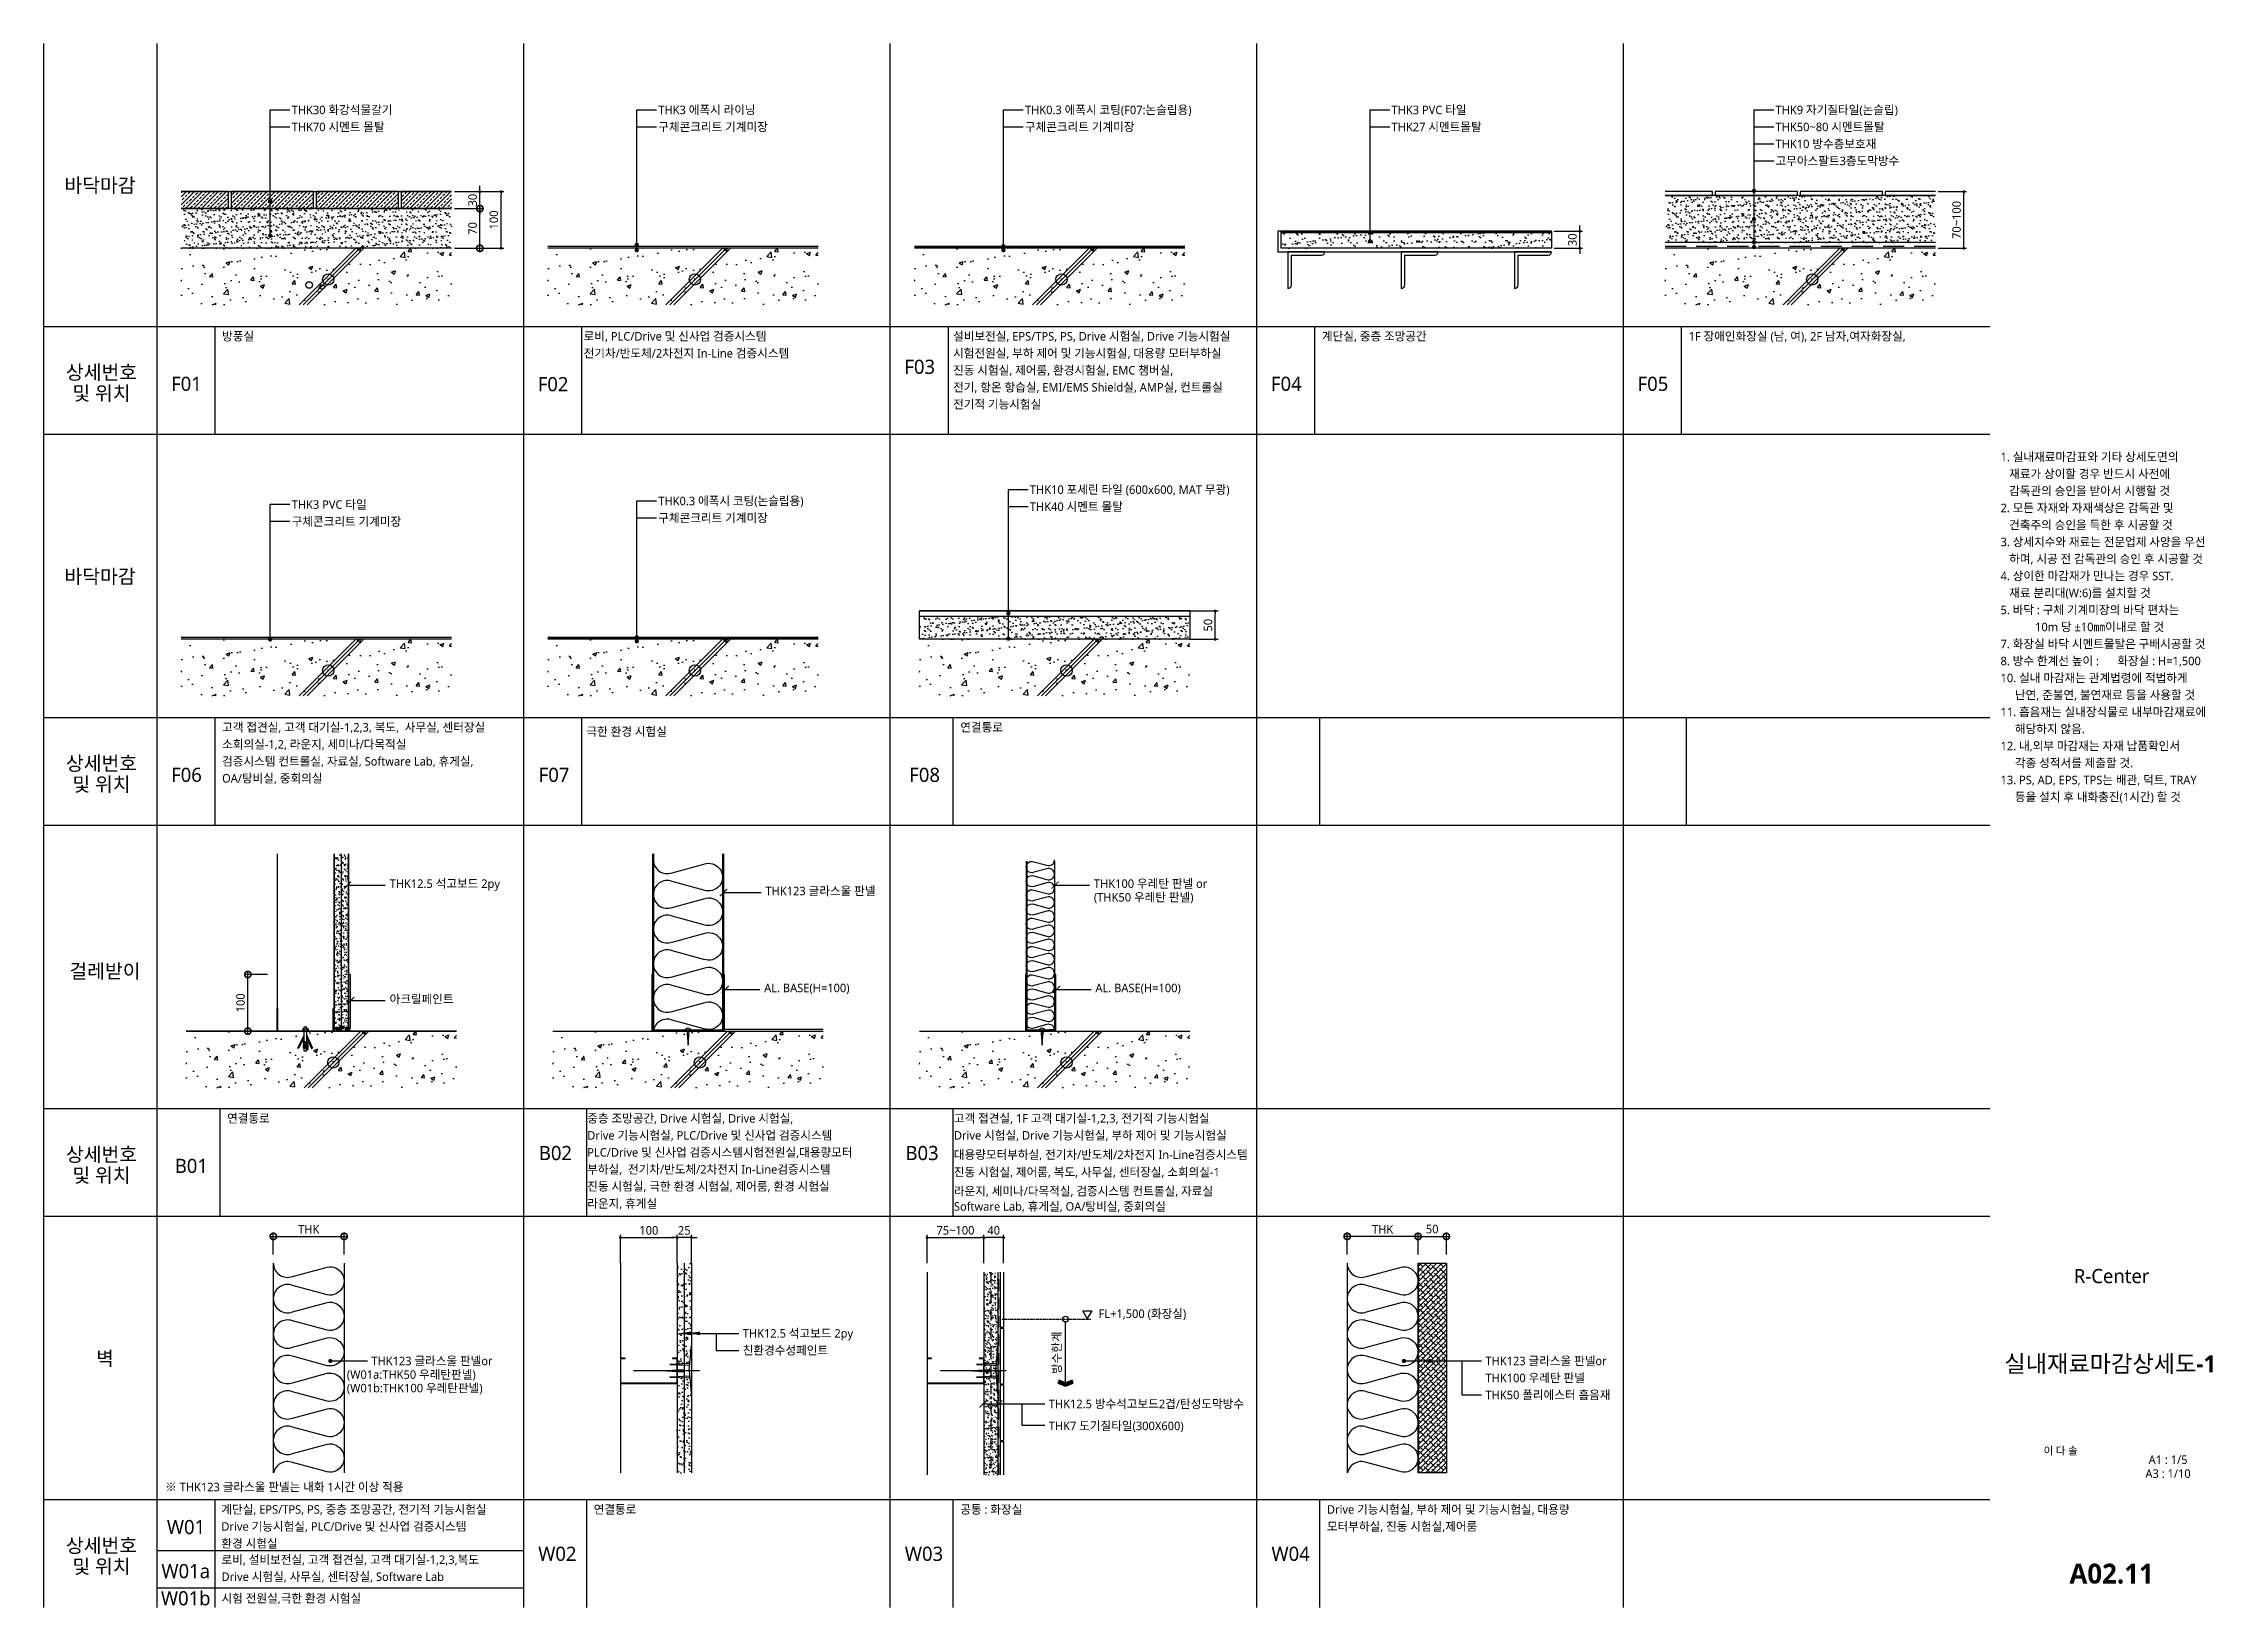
# Model space of a CAD drawing. Header units: millimetres. Extents: x 233 to 16681, y 105 to 2867.
# Drawn here: x 8642 to 12471, y 105 to 2865 of the extents above; entities that cross this region are included whole.
import ezdxf
from ezdxf.enums import TextEntityAlignment as Align

# ---------------------------------------------------------------- set-up
doc = ezdxf.new("R2010")
doc.units = ezdxf.units.MM
doc.header["$LTSCALE"] = 5
for name, pattern in [('C301', [30, 27, -1, 1, -1]), ('DOT', [6.35, 0, -6.35]), ('HID', [2.2, 1.5, -0.7]), ('HIDDENX25', [6.5, 4, -2.5])]:
    doc.linetypes.add(name, pattern=pattern)
doc.layers.get('Defpoints').update_dxf_attribs({"color": 137})
for name, color, linetype in [('01-CEN', 1, 'C301'), ('01FIN', 9, 'Continuous'), ('01HAT', 8, 'Continuous'), ('01석고보드', 73, 'Continuous'), ('01외벽패널', 3, 'Continuous'), ('01하지철물', 8, 'Continuous'), ('2', 2, 'Continuous'), ('4SEC', 4, 'Continuous'), ('7', 7, 'Continuous'), ('8', 8, 'Continuous'), ('8hat', 8, 'Continuous'), ('A-ANNO-LEDE', 6, 'Continuous'), ('A-TABL-ENDL', 2, 'Continuous'), ('A-TABL-SUBL', 4, 'Continuous'), ('A-TXT-NOTE', 3, 'Continuous'), ('CON', 2, 'Continuous'), ('DIM', 7, 'Continuous'), ('ELE-2', 2, 'Continuous'), ('ELE-3', 3, 'Continuous'), ('ELE-8', 8, 'Continuous'), ('FI', 6, 'Continuous'), ('FIN-5', 5, 'Continuous'), ('FIN3', 3, 'Continuous'), ('FIN4', 4, 'Continuous'), ('HAT', 8, 'Continuous'), ('HAT8', 8, 'Continuous'), ('INSUL', 252, 'Continuous'), ('STEEL', 4, 'Continuous'), ('SYM-2', 3, 'Continuous'), ('SYM-LEAD', 6, 'Continuous'), ('TEXT', 3, 'Continuous'), ('WAL4', 4, 'HIDDENX25'), ('WID', 4, 'Continuous'), ('XR-SHEET$0$TITLE', 7, 'Continuous'), ('XR-SHEET$1$SHT', 5, 'Continuous'), ('XR-SHEET$1$TEXT', 3, 'Continuous')]:
    doc.layers.add(name, color=color, linetype=linetype)
doc.styles.add('arial', font='malgun.ttf')
doc.styles.add('S1', font='malgun.ttf')
doc.styles.get("Standard").update_dxf_attribs({"font": 'malgun.ttf'})
doc.styles.add('XR-SHEET$0$굴림체(옥산)', font='malgun.ttf')
doc.styles.add('굴림체(옥산)', font='malgun.ttf')
doc.styles.add('맑은고딕', font='malgun.ttf')
doc.styles.add('맑은고딕B', font='malgunbd.ttf')
doc.styles.add('스타일1', font='malgun.ttf')
doc.dimstyles.new('CJA$0', dxfattribs={"dimscale": 300, "dimtxt": 2.7, "dimasz": 1, "dimexe": 2, "dimexo": 3, "dimgap": 1, "dimtad": 1, "dimdec": 0, "dimzin": 1, "dimdsep": 46, "dimtxsty": 'arial', "dimblk": 'DOT', "dimcen": 0.09, "dimdle": 1, "dimclrd": 256, "dimclre": 256, "dimclrt": 3, "dimadec": 0, "dimazin": 0, "dimtfac": 1, "dimtdec": 0, "dimtmove": 2, "dimatfit": 3, "dimldrblk": 'DOT', "dimfxl": 1, "dimtolj": 1, "dimtzin": 1, "dimarcsym": 0})
doc.dimstyles.new('CJA-5', dxfattribs={"dimscale": 5, "dimtxt": 3, "dimasz": 1, "dimexe": 1, "dimexo": 1, "dimgap": 1, "dimtad": 1, "dimdec": 0, "dimdsep": 46, "dimtxsty": 'arial', "dimblk": 'DOT', "dimcen": 1, "dimclrd": 7, "dimclre": 7, "dimclrt": 3, "dimadec": 0, "dimazin": 0, "dimtfac": 1, "dimtdec": 0, "dimtix": 1, "dimtmove": 2, "dimatfit": 3, "dimldrblk": 'DOT', "dimfxl": 1, "dimtolj": 1, "dimtzin": 0, "dimlwd": -1, "dimlwe": -1, "dimarcsym": 0})
doc.dimstyles.new('DIM-QD 1', dxfattribs={"dimtxt": 3, "dimasz": 1.5, "dimexe": 1, "dimexo": 0, "dimgap": 1, "dimtad": 1, "dimdec": 3, "dimdsep": 46, "dimlunit": 6, "dimtxsty": '굴림체(옥산)', "dimblk1": 'ARCHTICK', "dimblk2": 'ARCHTICK', "dimsah": 1, "dimcen": 0, "dimclrd": 256, "dimclre": 256, "dimclrt": 3, "dimazin": 2, "dimtfac": 1, "dimtdec": 3, "dimtix": 1, "dimtmove": 2, "dimatfit": 3, "dimldrblk": 'ARCHTICK', "dimfxl": 1, "dimtolj": 1, "dimtzin": 0, "dimarcsym": 0})
doc.dimstyles.new('LEDER-triangle', dxfattribs={"dimscale": 4, "dimtxt": 3, "dimasz": 5, "dimexe": 2, "dimexo": 2, "dimgap": 1, "dimtad": 1, "dimtxsty": 'arial', "dimblk": 'DOTSMALL', "dimcen": 1, "dimdle": 2, "dimclrd": 256, "dimclre": 256, "dimclrt": 256, "dimadec": 0, "dimazin": 0, "dimtfac": 1, "dimtmove": 0, "dimatfit": 3, "dimfxl": 1, "dimlwd": -1, "dimlwe": -1, "dimarcsym": 0})
pattern_1 = [(37.5, (0, -690), (-0.48001, 14.682397), [0, -11.5824, 0, -12.954, 0, -12.3825]), (7.5, (0, -690), (13.4857, 21.504753), [0, -6.2484, 0, -10.4394, 0, -4.0005]), (327.5, (-9.373, -690), (23.729771, 0.043116), [0, -3.81, 0, -13.716, 0, -17.907]), (317.5, (-9.373, -690), (22.906694, 6.68788), [0, -1.905, 0, -8.9916, 0, -10.287])]

msp = doc.modelspace()

# ---------------------------------------------------------------- texts
at = {"layer": 'TEXT', "color": 3, "style": '스타일1'}
for s, p in [('THK30 화강석물갈기', (9080.7, 2740.1)), ('THK3 에폭시 라이닝', (9727.7, 2740.1)), ('THK0.3 에폭시 코팅(F07:논슬립용)', (10374.7, 2740.1)), ('THK3 PVC 타일', (11021.7, 2740.1)), ('THK9 자기질타일(논슬립)', (11699.4, 2740.1)), ('THK70 시멘트 몰탈', (9080.7, 2710.1)), ('구체콘크리트 기계미장', (9727.7, 2710.1)), ('구체콘크리트 기계미장', (10374.7, 2710.1)), ('THK27 시멘트몰탈 ', (11021.7, 2710.1)), ('THK50~80 시멘트몰탈', (11699.4, 2710.1)), ('THK10 방수층보호재', (11699.4, 2680.1)), ('고무아스팔트3층도막방수', (11699.4, 2650.1)), ('THK10 포세린 타일 (600x600, MAT 무광)', (10383.4, 2070.1)), ('THK3 PVC 타일', (9080.7, 2043.8)), ('구체콘크리트 기계미장', (9080.7, 2013.8)), ('THK0.3 에폭시 코팅(논슬립용)', (9727.7, 2050.1)), ('구체콘크리트 기계미장', (9727.7, 2020.1)), ('THK40 시멘트 몰탈', (10383.4, 2040.1)), ('THK12.5 석고보드 2py', (9253.5, 1374.9)), ('THK123 글라스울 판넬', (9916.9, 1361.9)), ('THK100 우레탄 판넬 or', (10496.4, 1374.9)), ('(THK50 우레탄 판넬)', (10496.4, 1350.9)), ('아크릴페인트', (9253.5, 1171.2)), ('AL. BASE(H=100)', (9914.5, 1190.9)), ('AL. BASE(H=100)', (10499.1, 1190.9)), ('(W01a:THK50 우레탄판넬)', (9178, 508.7)), ('(W01b:THK100 우레탄판넬)', (9178, 484.8))]:
    msp.add_text(s, height=15, dxfattribs=at).set_placement(p)
at = {"layer": 'TEXT', "color": 3, "style": 'S1'}
for s, p in [('바닥마감', (8742.5, 2614.5)), ('상세번호', (8745, 2284.6)), ('F03', (10189, 2294.4)), ('및 위치', (8745, 2247.7)), ('F01', (8895, 2264.4)), ('F02', (9542, 2263.8)), ('F04', (10836, 2264.4)), ('F05', (11483, 2264.4)), ('바닥마감', (8742.5, 1924.5)), ('상세번호', (8745, 1594.6)), ('및 위치', (8745, 1557.7)), ('F06', (8895, 1574.4)), ('F07', (9543.7, 1574.4)), ('F08', (10197.7, 1574.4)), ('걸레받이', (8751.2, 1228.1)), ('상세번호', (8745, 904.6)), ('B02', (9546.2, 907.1)), ('B03', (10193.2, 907.1)), ('및 위치', (8745, 867.7)), ('B01', (8903.7, 884.4)), ('벽', (8751.2, 544.5)), ('상세번호', (8745, 214.6)), ('W01', (8894.2, 247.1)), ('및 위치', (8745, 177.7)), ('W02', (9549.5, 200)), ('W03', (10196.5, 200)), ('W04', (10843.5, 200)), ('W01a', (8893.7, 169.4)), ('W01b', (8893.7, 121.5))]:
    msp.add_text(s, height=25, dxfattribs=at).set_placement(p, align=Align.MIDDLE_CENTER)
for s, p in [('방풍실', (8957.9, 2348.2)), ('로비, PLC/Drive 및 신사업 검증시스템', (9595.9, 2348.2)), ('설비보전실, EPS/TPS, PS, Drive 시험실, Drive 기능시험실', (10247.9, 2348.2)), ('계단실, 중층 조망공간', (10898.9, 2348.2)), ('1F 장애인화장실 (남, 여), 2F 남자,여자화장실,', (11545.9, 2348.2)), ('전기차/반도체/2차전지 In-Line 검증시스템', (9595.9, 2318.2)), ('시험전원실, 부하 제어 및 기능시험실, 대용량 모터부하실 ', (10247.9, 2318.2)), ('진동 시험실, 제어룸, 환경시험실, EMC 챔버실, ', (10247.9, 2288.2)), ('전기, 항온 항습실, EMI/EMS Shield실, AMP실, 컨트롤실', (10247.9, 2258.2)), ('전기적 기능시험실', (10247.9, 2228.2)), ('고객 접견실, 고객 대기실-1,2,3, 복도,  사무실, 센터장실', (8957.9, 1658.2)), ('극한 환경 시험실', (9600.9, 1650.7)), ('연결통로', (10260.6, 1658.2)), ('소회의실-1,2, 라운지, 세미나/다목적실', (8957.9, 1628.2)), ('검증시스템 컨트롤실, 자료실, Software Lab, 휴게실,', (8957.9, 1598.2)), ('OA/탕비실, 중회의실', (8957.9, 1568.2)), ('연결통로', (8966.6, 968.2)), ('중층 조망공간, Drive 시험실, Drive 시험실,  ', (9602.3, 968.2)), ('고객 접견실, 1F 고객 대기실-1,2,3, 전기적 기능시험실', (10249.3, 968.2)), ('Drive 기능시험실, PLC/Drive 및 신사업 검증시스템', (9602.3, 938.2)), ('Drive 시험실, Drive 기능시험실, 부하 제어 및 기능시험실 ', (10249.3, 938.2)), ('부하실,  전기차/반도체/2차전지 In-Line검증시스템', (9602.3, 878.2)), ('PLC/Drive 및 신사업 검증시스템시험전원실,대용량모터', (9602.3, 908.2)), ('진동 시험실, 제어룸, 복도, 사무실, 센터장실, 소회의실-1', (10249.3, 873.4)), ('대용량모터부하실, 전기차/반도체/2차전지 In-Line검증시스템', (10249.3, 904.2)), ('진동 시험실, 극한 환경 시험실, 제어룸, 환경 시험실', (9602.3, 848.2)), ('라운지, 세미나/다목적실, 검증시스템 컨트롤실, 자료실', (10249.3, 839.8)), ('라운지, 휴게실', (9602.3, 817.8)), ('Software Lab, 휴게실, OA/탕비실, 중회의실', (10249.3, 812.8)), ('FL+1,500 (화장실)', (10504.6, 623.5)), ('THK12.5 석고보드 2py', (9876.7, 588.9)), ('THK123 글라스울 판넬or', (9221.3, 540.2)), ('친환경수성페인트', (9876.7, 558.9)), ('THK123 글라스울 판넬or', (11187.4, 540.2)), ('THK100 우레탄 판넬', (11187.5, 510.2)), ('THK12.5 방수석고보드2겹/탄성도막방수', (10416.8, 464.4)), ('THK50 폴리에스터 흡음재', (11187.5, 480.2)), ('THK7 도기질타일(300X600)', (10416.8, 425.6)), ('계단실, EPS/TPS, PS, 중층 조망공간, 전기적 기능시험실', (8956.6, 278.2)), ('연결통로', (9613.6, 278.2)), ('공통 : 화장실', (10260.6, 278.2)), ('Drive 기능시험실, 부하 제어 및 기능시험실, 대용량 ', (10907.6, 278.2)), ('Drive 기능시험실, PLC/Drive 및 신사업 검증시스템', (8956.6, 248.2)), ('모터부하실, 진동 시험실,제어룸', (10907.6, 248.2)), ('환경 시험실', (8956.6, 218.2)), ('로비, 설비보전실, 고객 접견실, 고객 대기실-1,2,3,복도', (8956.9, 189.5)), ('Drive 시험실, 사무실, 센터장실, Software Lab', (8956.9, 159.5)), ('시험 전원실,극한 환경 시험실', (8956.9, 121.4))]:
    msp.add_text(s, height=15, dxfattribs=at).set_placement(p, align=Align.MIDDLE_LEFT)
at = {"layer": 'TEXT', "style": '스타일1'}
msp.add_text('R-Center', height=25, dxfattribs=at).set_placement((12292.5, 690), align=Align.MIDDLE_CENTER)
at = {"layer": 'TEXT', "color": 3, "style": 'S1'}
msp.add_text('방수한계', height=15, rotation=90, dxfattribs=at).set_placement((10430.9, 516.9), align=Align.MIDDLE_LEFT)
at = {"layer": 'TEXT', "style": '스타일1'}
msp.add_text('※ THK123 글라스울 판넬는 내화 1시간 이상 적용', height=15, dxfattribs=at).set_placement((8857.5, 310.3))

# ---------------------------------------------------------------- blocks, each defined once
blk = doc.blocks.new('_DOT')
at = {"color": 0, "linetype": 'ByBlock'}
blk.add_line((-0.5, 0), (-1, 0), dxfattribs=at)
at = {"color": 0, "linetype": 'ByBlock', "const_width": 0.5}
blk.add_lwpolyline([(-0.25, 0, 1), (0.25, 0, 1)], format="xyb", close=True, dxfattribs=at)
blk = doc.blocks.new('*D10')
at = {"layer": 'Defpoints', "color": 0, "transparency": 16777216}
for p in [(9362.8, 2603.5), (9450.3, 2603.5), (9362.8, 2503.5)]:
    blk.add_point(p, dxfattribs=at)
at = {"layer": 'DIM', "color": 7, "transparency": 16777216}
for p, q in [((9367.8, 2603.5), (9455.3, 2603.5)), ((9450.3, 2508.5), (9450.3, 2598.5)), ((9367.8, 2503.5), (9455.3, 2503.5))]:
    blk.add_line(p, q, dxfattribs=at)
at = {"layer": 'DIM', "color": 7, "transparency": 16777216, "xscale": 5, "yscale": 5, "zscale": 5}
for p, rotation in [((9450.3, 2603.5), 90), ((9450.3, 2503.5), 270)]:
    blk.add_blockref('_DOT', p, dxfattribs=dict(at, rotation=rotation))
at = {"layer": 'DIM', "color": 3, "transparency": 16777216, "insert": (9437.5, 2553.5), "char_height": 15, "attachment_point": 5, "rotation": 90, "style": 'arial'}
blk.add_mtext('\\A1;100', dxfattribs=at)
blk = doc.blocks.new('_ARCHTICK')
at = {"color": 0, "linetype": 'ByBlock', "const_width": 0.15}
blk.add_lwpolyline([(-0.5, -0.5), (0.5, 0.5)], dxfattribs=at)
blk = doc.blocks.new('_DotSmall')
at = {"color": 0, "linetype": 'ByBlock', "const_width": 0.5}
blk.add_lwpolyline([(-0.0625, 0, 1), (0.0625, 0, 1)], format="xyb", close=True, dxfattribs=at)
blk = doc.blocks.new('*D11')
at = {"layer": 'Defpoints', "color": 0, "transparency": 16777216}
for p in [(9362.8, 2573.5), (9412.8, 2573.5), (9362.8, 2503.5)]:
    blk.add_point(p, dxfattribs=at)
at = {"layer": 'DIM', "color": 7, "lineweight": -2, "transparency": 16777216}
for p, q in [((9377.8, 2573.5), (9417.8, 2573.5)), ((9412.8, 2498.5), (9412.8, 2578.5)), ((9377.8, 2503.5), (9417.8, 2503.5))]:
    blk.add_line(p, q, dxfattribs=at)
at = {"layer": 'DIM', "color": 7, "lineweight": -2, "transparency": 16777216, "xscale": 22.5, "yscale": 22.5, "zscale": 22.5}
for p, rotation in [((9412.8, 2573.5), 90), ((9412.8, 2503.5), 270)]:
    blk.add_blockref('_DotSmall', p, dxfattribs=dict(at, rotation=rotation))
at = {"layer": 'DIM', "color": 3, "transparency": 16777216, "insert": (9400, 2538.5), "char_height": 15, "attachment_point": 5, "rotation": 90, "style": '스타일1'}
blk.add_mtext('\\A1;70', dxfattribs=at)
blk = doc.blocks.new('*D12')
at = {"layer": 'Defpoints', "color": 0, "transparency": 16777216}
for p in [(9362.8, 2603.5), (9412.8, 2603.5), (9362.8, 2573.5)]:
    blk.add_point(p, dxfattribs=at)
at = {"layer": 'DIM', "color": 7, "transparency": 16777216}
for p, q in [((9367.8, 2603.5), (9417.8, 2603.5)), ((9412.8, 2608.5), (9412.8, 2613.5)), ((9412.8, 2573.5), (9412.8, 2603.5)), ((9367.8, 2573.5), (9417.8, 2573.5)), ((9412.8, 2568.5), (9412.8, 2563.5))]:
    blk.add_line(p, q, dxfattribs=at)
at = {"layer": 'DIM', "color": 7, "transparency": 16777216, "xscale": 5, "yscale": 5, "zscale": 5}
for p, rotation in [((9412.8, 2603.5), 270), ((9412.8, 2573.5), 90)]:
    blk.add_blockref('_DOT', p, dxfattribs=dict(at, rotation=rotation))
at = {"layer": 'DIM', "color": 3, "transparency": 16777216, "insert": (9400, 2588.5), "char_height": 15, "attachment_point": 5, "rotation": 90, "style": 'arial'}
blk.add_mtext('\\A1;30', dxfattribs=at)
blk = doc.blocks.new('*D13')
at = {"layer": 'Defpoints', "color": 0, "transparency": 16777216}
for p in [(11981.5, 2603.5), (12031.5, 2603.5), (11981.5, 2503.5)]:
    blk.add_point(p, dxfattribs=at)
at = {"layer": 'DIM', "color": 7, "transparency": 16777216}
for p, q in [((11986.5, 2603.5), (12036.5, 2603.5)), ((12031.5, 2508.5), (12031.5, 2598.5)), ((11986.5, 2503.5), (12036.5, 2503.5))]:
    blk.add_line(p, q, dxfattribs=at)
at = {"layer": 'DIM', "color": 7, "transparency": 16777216, "xscale": 5, "yscale": 5, "zscale": 5}
for p, rotation in [((12031.5, 2603.5), 90), ((12031.5, 2503.5), 270)]:
    blk.add_blockref('_DOT', p, dxfattribs=dict(at, rotation=rotation))
at = {"layer": 'DIM', "color": 3, "transparency": 16777216, "insert": (12018.8, 2553.5), "char_height": 15, "attachment_point": 5, "rotation": 90, "style": 'arial'}
blk.add_mtext('\\A1;70~100', dxfattribs=at)
blk = doc.blocks.new('*D14')
at = {"layer": 'Defpoints', "color": 0, "transparency": 16777216}
for p in [(9173.3, 760), (9048.3, 712.8), (9173.3, 712.8)]:
    blk.add_point(p, dxfattribs=at)
at = {"layer": 'DIM', "color": 7, "lineweight": -2, "transparency": 16777216}
for p, q in [((9043.3, 760), (9178.3, 760)), ((9048.3, 727.8), (9048.3, 765)), ((9173.3, 727.8), (9173.3, 765))]:
    blk.add_line(p, q, dxfattribs=at)
at = {"layer": 'DIM', "color": 7, "lineweight": -2, "transparency": 16777216, "xscale": 22.5, "yscale": 22.5, "zscale": 22.5, "rotation": 180}
blk.add_blockref('_DotSmall', (9048.3, 760), dxfattribs=at)
at = {"layer": 'DIM', "color": 7, "lineweight": -2, "transparency": 16777216, "xscale": 22.5, "yscale": 22.5, "zscale": 22.5}
blk.add_blockref('_DotSmall', (9173.3, 760), dxfattribs=at)
at = {"layer": 'DIM', "color": 3, "transparency": 16777216, "insert": (9110.8, 772.5), "char_height": 15, "attachment_point": 5, "style": '스타일1'}
blk.add_mtext('\\A1;THK', dxfattribs=at)
blk = doc.blocks.new('*D15')
at = {"layer": 'Defpoints', "color": 0, "transparency": 16777216}
for p in [(11303.8, 2533.5), (11353.8, 2533.5), (11303.8, 2503.5)]:
    blk.add_point(p, dxfattribs=at)
at = {"layer": 'DIM', "color": 7, "transparency": 16777216}
for p, q in [((11308.8, 2533.5), (11358.8, 2533.5)), ((11353.8, 2538.5), (11353.8, 2543.5)), ((11353.8, 2503.5), (11353.8, 2533.5)), ((11308.8, 2503.5), (11358.8, 2503.5)), ((11353.8, 2498.5), (11353.8, 2493.5))]:
    blk.add_line(p, q, dxfattribs=at)
at = {"layer": 'DIM', "color": 7, "transparency": 16777216, "xscale": 5, "yscale": 5, "zscale": 5}
for p, rotation in [((11353.8, 2533.5), 270), ((11353.8, 2503.5), 90)]:
    blk.add_blockref('_DOT', p, dxfattribs=dict(at, rotation=rotation))
at = {"layer": 'DIM', "color": 3, "transparency": 16777216, "insert": (11341, 2518.5), "char_height": 15, "attachment_point": 5, "rotation": 90, "style": 'arial'}
blk.add_mtext('\\A1;30', dxfattribs=at)
blk = doc.blocks.new('*D16')
at = {"layer": 'Defpoints', "color": 0, "transparency": 16777216}
for p in [(11118.4, 760), (11068.4, 712.8), (11118.4, 712.8)]:
    blk.add_point(p, dxfattribs=at)
at = {"layer": 'DIM', "color": 7, "lineweight": -2, "transparency": 16777216}
for p, q in [((11063.4, 760), (11123.4, 760)), ((11068.4, 727.8), (11068.4, 765)), ((11118.4, 727.8), (11118.4, 765))]:
    blk.add_line(p, q, dxfattribs=at)
at = {"layer": 'DIM', "color": 7, "lineweight": -2, "transparency": 16777216, "xscale": 22.5, "yscale": 22.5, "zscale": 22.5, "rotation": 180}
blk.add_blockref('_DotSmall', (11068.4, 760), dxfattribs=at)
at = {"layer": 'DIM', "color": 7, "lineweight": -2, "transparency": 16777216, "xscale": 22.5, "yscale": 22.5, "zscale": 22.5}
blk.add_blockref('_DotSmall', (11118.4, 760), dxfattribs=at)
at = {"layer": 'DIM', "color": 3, "transparency": 16777216, "insert": (11093.4, 772.8), "char_height": 15, "attachment_point": 5, "style": '스타일1'}
blk.add_mtext('\\A1;50', dxfattribs=at)
blk = doc.blocks.new('A$C5f08aae1')
at = {"layer": 'A-TXT-NOTE', "style": '맑은고딕'}
for s, p in [('1. 실내재료마감표와 기타 상세도면의 ', (13.9, -33.8)), ('   재료가 상이할 경우 반드시 사전에 ', (13.9, -63.8)), ('2. 모든 자재와 자재색상은 감독관 및 ', (13.9, -123.8)), ('   감독관의 승인을 받아서 시행할 것', (13.9, -93.8)), ('   건축주의 승인을 득한 후 시공할 것', (13.9, -153.8)), ('3. 상세치수와 재료는 전문업체 사양을 우선', (13.9, -183.8)), ('   하며, 시공 전 감독관의 승인 후 시공할 것', (13.9, -213.8)), ('4. 상이한 마감재가 만나는 경우 SST.', (13.9, -243.8)), ('   재료 분리대(W:6)를 설치할 것', (13.9, -273.8)), ('5. 바닥 : 구체 기계미장의 바닥 편차는 ', (13.9, -303.8)), ('            10m 당 ±10㎜이내로 할 것', (13.9, -333.8)), ('7. 화장실 바닥 시멘트몰탈은 구배시공할 것', (13.9, -363.8)), ('8. 방수 한계선 높이 :', (13.9, -393.8)), ('10. 실내 마감재는 관계법령에 적법하게', (13.9, -423.8)), ('   화장실 : H=1,500', (204.7, -393.8)), ('     난연, 준불연, 불연재료 등을 사용할 것', (13.9, -453.8)), ('11. 흡음재는 실내장식물로 내부마감재료에', (13.9, -483.8)), ('12. 내,외부 마감재는 자재 납품확인서', (13.9, -543.8)), ('     해당하지 않음.', (13.9, -513.8)), ('     각종 성적서를 제출할 것.', (13.9, -573.8)), ('13. PS, AD, EPS, TPS는 배관, 덕트, TRAY ', (13.9, -603.8)), ('     등을 설치 후 내화충진(1시간) 할 것', (13.9, -633.8))]:
    blk.add_text(s, height=15, dxfattribs=at).set_placement(p, align=Align.MIDDLE_LEFT)
blk = doc.blocks.new('*D29')
at = {"layer": 'Defpoints', "color": 0, "transparency": 16777216}
for p in [(9761, 757.8), (9761, 707.8), (9786, 707.8)]:
    blk.add_point(p, dxfattribs=at)
at = {"layer": 'DIM', "color": 7, "transparency": 16777216}
for p, q in [((9756, 757.8), (9751, 757.8)), ((9761, 712.8), (9761, 762.8)), ((9786, 757.8), (9761, 757.8)), ((9786, 712.8), (9786, 762.8)), ((9791, 757.8), (9796, 757.8))]:
    blk.add_line(p, q, dxfattribs=at)
at = {"layer": 'DIM', "color": 7, "transparency": 16777216, "xscale": 5, "yscale": 5, "zscale": 5}
blk.add_blockref('_DOT', (9761, 757.8), dxfattribs=at)
at = {"layer": 'DIM', "color": 7, "transparency": 16777216, "xscale": 5, "yscale": 5, "zscale": 5, "rotation": 180}
blk.add_blockref('_DOT', (9786, 757.8), dxfattribs=at)
at = {"layer": 'DIM', "color": 3, "transparency": 16777216, "insert": (9773.5, 770.5), "char_height": 15, "attachment_point": 5, "style": 'arial'}
blk.add_mtext('\\A1;25', dxfattribs=at)
blk = doc.blocks.new('*D30')
at = {"layer": 'Defpoints', "color": 0, "transparency": 16777216}
for p in [(10943.4, 760), (10943.4, 712.8), (11068.4, 712.8)]:
    blk.add_point(p, dxfattribs=at)
at = {"layer": 'DIM', "color": 7, "lineweight": -2, "transparency": 16777216}
for p, q in [((11073.4, 760), (10938.4, 760)), ((10943.4, 727.8), (10943.4, 765)), ((11068.4, 727.8), (11068.4, 765))]:
    blk.add_line(p, q, dxfattribs=at)
at = {"layer": 'DIM', "color": 7, "lineweight": -2, "transparency": 16777216, "xscale": 22.5, "yscale": 22.5, "zscale": 22.5, "rotation": 180}
blk.add_blockref('_DotSmall', (10943.4, 760), dxfattribs=at)
at = {"layer": 'DIM', "color": 7, "lineweight": -2, "transparency": 16777216, "xscale": 22.5, "yscale": 22.5, "zscale": 22.5}
blk.add_blockref('_DotSmall', (11068.4, 760), dxfattribs=at)
at = {"layer": 'DIM', "color": 3, "transparency": 16777216, "insert": (11005.9, 772.5), "char_height": 15, "attachment_point": 5, "style": '스타일1'}
blk.add_mtext('\\A1;THK', dxfattribs=at)
blk = doc.blocks.new('*D31')
at = {"layer": 'Defpoints', "color": 0, "transparency": 16777216}
for p in [(9003.3, 1222.1), (9053.3, 1222.1), (9053.3, 1122.1)]:
    blk.add_point(p, dxfattribs=at)
at = {"layer": 'DIM', "color": 7, "lineweight": -2, "transparency": 16777216}
for p, q in [((9003.3, 1117.1), (9003.3, 1227.1)), ((9038.3, 1222.1), (8998.3, 1222.1)), ((9038.3, 1122.1), (8998.3, 1122.1))]:
    blk.add_line(p, q, dxfattribs=at)
at = {"layer": 'DIM', "color": 7, "lineweight": -2, "transparency": 16777216, "xscale": 22.5, "yscale": 22.5, "zscale": 22.5}
for p, rotation in [((9003.3, 1222.1), 90), ((9003.3, 1122.1), 270)]:
    blk.add_blockref('_DotSmall', p, dxfattribs=dict(at, rotation=rotation))
at = {"layer": 'DIM', "color": 3, "transparency": 16777216, "insert": (8990.5, 1172.1), "char_height": 15, "attachment_point": 5, "rotation": 90, "style": '스타일1'}
blk.add_mtext('\\A1;100', dxfattribs=at)
blk = doc.blocks.new('HILTI')
at = {"layer": '2'}
blk.add_lwpolyline([(4, 0, 1), (-4, 0)], format="xyb", close=True, dxfattribs=at)
blk.add_lwpolyline([(2, 0), (0, -26), (-2, 0)], dxfattribs=at)
blk = doc.blocks.new('*D32')
at = {"layer": 'Defpoints', "color": 0, "transparency": 16777216}
for p in [(9761, 757.8), (9661, 707.8), (9761, 707.8)]:
    blk.add_point(p, dxfattribs=at)
at = {"layer": 'DIM', "color": 7, "transparency": 16777216}
for p, q in [((9661, 712.8), (9661, 762.8)), ((9666, 757.8), (9756, 757.8)), ((9761, 712.8), (9761, 762.8))]:
    blk.add_line(p, q, dxfattribs=at)
at = {"layer": 'DIM', "color": 7, "transparency": 16777216, "xscale": 5, "yscale": 5, "zscale": 5, "rotation": 180}
blk.add_blockref('_DOT', (9661, 757.8), dxfattribs=at)
at = {"layer": 'DIM', "color": 7, "transparency": 16777216, "xscale": 5, "yscale": 5, "zscale": 5}
blk.add_blockref('_DOT', (9761, 757.8), dxfattribs=at)
at = {"layer": 'DIM', "color": 3, "transparency": 16777216, "insert": (9711, 770.6), "char_height": 15, "attachment_point": 5, "style": 'arial'}
blk.add_mtext('\\A1;100', dxfattribs=at)
blk = doc.blocks.new('*D33')
at = {"layer": 'Defpoints', "color": 0, "transparency": 16777216}
for p in [(10302.1, 757.8), (10302.1, 707.8), (10337.1, 707.8)]:
    blk.add_point(p, dxfattribs=at)
at = {"layer": 'DIM', "color": 7, "transparency": 16777216}
for p, q in [((10302.1, 712.8), (10302.1, 762.8)), ((10332.1, 757.8), (10307.1, 757.8)), ((10337.1, 712.8), (10337.1, 762.8))]:
    blk.add_line(p, q, dxfattribs=at)
at = {"layer": 'DIM', "color": 7, "transparency": 16777216, "xscale": 5, "yscale": 5, "zscale": 5, "rotation": 180}
blk.add_blockref('_DOT', (10302.1, 757.8), dxfattribs=at)
at = {"layer": 'DIM', "color": 7, "transparency": 16777216, "xscale": 5, "yscale": 5, "zscale": 5}
blk.add_blockref('_DOT', (10337.1, 757.8), dxfattribs=at)
at = {"layer": 'DIM', "color": 3, "transparency": 16777216, "insert": (10319.6, 770.5), "char_height": 15, "attachment_point": 5, "style": 'arial'}
blk.add_mtext('\\A1;40', dxfattribs=at)
blk = doc.blocks.new('*D34')
at = {"layer": 'Defpoints', "color": 0, "transparency": 16777216}
for p in [(10302.1, 757.8), (10202.1, 707.8), (10302.1, 707.8)]:
    blk.add_point(p, dxfattribs=at)
at = {"layer": 'DIM', "color": 7, "transparency": 16777216}
for p, q in [((10202.1, 712.8), (10202.1, 762.8)), ((10207.1, 757.8), (10297.1, 757.8)), ((10302.1, 712.8), (10302.1, 762.8))]:
    blk.add_line(p, q, dxfattribs=at)
at = {"layer": 'DIM', "color": 7, "transparency": 16777216, "xscale": 5, "yscale": 5, "zscale": 5, "rotation": 180}
blk.add_blockref('_DOT', (10202.1, 757.8), dxfattribs=at)
at = {"layer": 'DIM', "color": 7, "transparency": 16777216, "xscale": 5, "yscale": 5, "zscale": 5}
blk.add_blockref('_DOT', (10302.1, 757.8), dxfattribs=at)
at = {"layer": 'DIM', "color": 3, "transparency": 16777216, "insert": (10252.1, 770.6), "char_height": 15, "attachment_point": 5, "style": 'arial'}
blk.add_mtext('\\A1;75~100', dxfattribs=at)
blk = doc.blocks.new('*D35')
at = {"layer": 'Defpoints', "color": 0, "transparency": 16777216}
for p in [(10660.5, 1863.5), (10710.5, 1863.5), (10660.5, 1813.5)]:
    blk.add_point(p, dxfattribs=at)
at = {"layer": 'DIM', "color": 7, "transparency": 16777216}
for p, q in [((10665.5, 1863.5), (10715.5, 1863.5)), ((10710.5, 1818.5), (10710.5, 1858.5)), ((10665.5, 1813.5), (10715.5, 1813.5))]:
    blk.add_line(p, q, dxfattribs=at)
at = {"layer": 'DIM', "color": 7, "transparency": 16777216, "xscale": 5, "yscale": 5, "zscale": 5}
for p, rotation in [((10710.5, 1863.5), 90), ((10710.5, 1813.5), 270)]:
    blk.add_blockref('_DOT', p, dxfattribs=dict(at, rotation=rotation))
at = {"layer": 'DIM', "color": 3, "transparency": 16777216, "insert": (10697.8, 1838.5), "char_height": 15, "attachment_point": 5, "rotation": 90, "style": 'arial'}
blk.add_mtext('\\A1;50', dxfattribs=at)
blk = doc.blocks.new('XR-SHEET$0$TITLE')
at = {"layer": 'XR-SHEET$0$TITLE', "true_color": 0x000000, "style": 'XR-SHEET$0$굴림체(옥산)'}
for tag, height, p in [('동명칭', 6, (776.77, -457.26)), ('SCALE-A1', 3, (797.5, -522)), ('SCALE-A3', 3, (797.5, -527)), ('DATA', 3, (797.5, -540))]:
    blk.add_attdef(tag, text='', height=height, dxfattribs=at).set_placement(p, align=Align.MIDDLE)
for tag, height, p in [('TITLE1', 6, (776.5, -479.4)), ('TITLE4', 6, (776.5, -484.39)), ('TITLE2', 6, (776.5, -489)), ('TITLE5', 6, (776.5, -493.99)), ('TITLE3', 6, (776.5, -498.7)), ('NAME-1', 3, (760.16, -517.5)), ('NAME-2', 3, (760.16, -526.5)), ('A0.00', 7, (776.5, -561))]:
    blk.add_attdef(tag, text='', height=height, dxfattribs=at).set_placement(p, align=Align.MIDDLE_CENTER)

# ---------------------------------------------------------------- dimensions: what is measured, and where the dimension line sits
at = {"layer": 'DIM'}
for base, p1, p2, angle, picture, middle in [((9412.8, 2603.5), (9362.8, 2573.5), (9362.8, 2603.5), 90, '*D12', (9400, 2588.5)), ((9450.3, 2603.5), (9362.8, 2503.5), (9362.8, 2603.5), 90, '*D10', (9437.5, 2553.5)), ((11353.8, 2533.5), (11303.8, 2503.5), (11303.8, 2533.5), 90, '*D15', (11341, 2518.5)), ((10710.5, 1863.5), (10660.5, 1813.5), (10660.5, 1863.5), 90, '*D35', (10697.8, 1838.5)), ((9761, 757.8), (9661, 707.8), (9761, 707.8), 0, '*D32', (9711, 770.6)), ((9761, 757.8), (9786, 707.8), (9761, 707.8), 180, '*D29', (9773.5, 770.5))]:
    dim = msp.add_linear_dim(base=base, p1=p1, p2=p2, angle=angle, dimstyle='CJA-5', dxfattribs=at)
    dim.commit()
    dim.dimension.update_dxf_attribs({"geometry": picture, "text_midpoint": middle})
for base, p1, p2, angle, text, picture, middle in [((12031.5, 2603.5), (11981.5, 2503.5), (11981.5, 2603.5), 90, '70~<>', '*D13', (12018.8, 2553.5)), ((10302.1, 757.8), (10202.1, 707.8), (10302.1, 707.8), 0, '75~<>', '*D34', (10252.1, 770.6)), ((10302.1, 757.8), (10337.1, 707.8), (10302.1, 707.8), 180, '40', '*D33', (10319.6, 770.5))]:
    dim = msp.add_linear_dim(base=base, p1=p1, p2=p2, angle=angle, text=text, dimstyle='CJA-5', dxfattribs=at)
    dim.commit()
    dim.dimension.update_dxf_attribs({"geometry": picture, "text_midpoint": middle})
for base, p1, p2, picture, middle in [((9412.8, 2573.5), (9362.8, 2503.5), (9362.8, 2573.5), '*D11', (9400, 2538.5)), ((9003.3, 1222.1), (9053.3, 1122.1), (9053.3, 1222.1), '*D31', (8990.5, 1172.1))]:
    dim = msp.add_linear_dim(base=base, p1=p1, p2=p2, angle=90, dimstyle='CJA$0', override={"dimscale": 5, "dimtxt": 3, "dimasz": 4.5, "dimexe": 1, "dimtxsty": '스타일1', "dimblk1": 'DotSmall', "dimblk2": 'DotSmall', "dimsah": 1, "dimclrd": 7, "dimclre": 7, "dimtix": 1}, dxfattribs=at)
    dim.commit()
    dim.dimension.update_dxf_attribs({"geometry": picture, "text_midpoint": middle})
dim = msp.add_linear_dim(base=(9173.3, 760), p1=(9048.3, 712.8), p2=(9173.3, 712.8), text='THK', dimstyle='CJA$0', override={"dimscale": 5, "dimtxt": 3, "dimasz": 4.5, "dimexe": 1, "dimtxsty": '스타일1', "dimblk1": 'DotSmall', "dimblk2": 'DotSmall', "dimsah": 1, "dimclrd": 7, "dimclre": 7, "dimtix": 1}, dxfattribs=at)
dim.commit()
dim.dimension.update_dxf_attribs({"geometry": '*D14', "text_midpoint": (9110.8, 772.5)})
dim = msp.add_linear_dim(base=(10943.4, 760), p1=(11068.4, 712.8), p2=(10943.4, 712.8), angle=180, text='THK', dimstyle='CJA$0', override={"dimscale": 5, "dimtxt": 3, "dimasz": 4.5, "dimexe": 1, "dimtxsty": '스타일1', "dimblk1": 'DotSmall', "dimblk2": 'DotSmall', "dimsah": 1, "dimclrd": 7, "dimclre": 7, "dimtix": 1}, dxfattribs=at)
dim.commit()
dim.dimension.update_dxf_attribs({"geometry": '*D30', "text_midpoint": (11005.9, 772.5)})
dim = msp.add_linear_dim(base=(11118.4, 760), p1=(11068.4, 712.8), p2=(11118.4, 712.8), dimstyle='CJA$0', override={"dimscale": 5, "dimtxt": 3, "dimasz": 4.5, "dimexe": 1, "dimtxsty": '스타일1', "dimblk1": 'DotSmall', "dimblk2": 'DotSmall', "dimsah": 1, "dimclrd": 7, "dimclre": 7, "dimtix": 1}, dxfattribs=at)
dim.commit()
dim.dimension.update_dxf_attribs({"geometry": '*D16', "text_midpoint": (11093.4, 772.8)})

# ---------------------------------------------------------------- hatches: boundary and pattern name
at = {"layer": '01HAT'}
h = msp.add_hatch(dxfattribs=at)
h.set_pattern_fill('AR-SAND', color=256, scale=0.3, style=0)
h.set_pattern_definition(pattern_1)
h.paths.add_polyline_path([(9773.5, 712.8), (9761, 712.8), (9761, 534.8), (9773.5, 535.4)])
h = msp.add_hatch(dxfattribs=at)
h.set_pattern_fill('AR-SAND', color=256, scale=0.3, style=0)
h.set_pattern_definition(pattern_1)
h.paths.add_polyline_path([(9786, 712.8), (9773.5, 712.8), (9773.5, 535.4), (9782, 535.8), (9782, 536), (9783.1, 536), (9786, 567.7)])
h = msp.add_hatch(dxfattribs=at)
h.set_pattern_fill('AR-SAND', color=256, scale=0.3, style=0)
h.set_pattern_definition(pattern_1)
h.paths.add_polyline_path([(9773.5, 510.6), (9761, 511.2), (9761, 500.2), (9761, 342.6), (9773.5, 342.6)])
h = msp.add_hatch(dxfattribs=at)
h.set_pattern_fill('AR-SAND', color=256, scale=0.3, style=0)
h.set_pattern_definition(pattern_1)
h.paths.add_polyline_path([(9786, 477.7), (9783.1, 510), (9782, 510), (9782, 510.2), (9773.5, 510.6), (9773.5, 342.6), (9786, 342.6)])
at = {"layer": '8'}
h = msp.add_hatch(dxfattribs=at)
h.set_pattern_fill('ANSI31', color=256, scale=10, style=0)
h.set_pattern_definition([(45, (-20111.9978, 11277.5999), (-0.883883476, 0.883883476), [])])
edge = h.paths.add_edge_path()
edge.add_ellipse((9164.7, 1125.1), major_axis=(-4.77, 0), ratio=0.629285, start_angle=0, end_angle=360, ccw=False)
at = {"layer": 'ELE-2'}
h = msp.add_hatch(dxfattribs=at)
h.set_pattern_fill('AR-SAND', color=251, scale=0.3)
h.paths.add_polyline_path([(10665.5, 1853.5), (10188.7, 1853.5), (10188.7, 1813.5), (10665.5, 1813.5)])
h = msp.add_hatch(dxfattribs=at)
h.set_pattern_fill('ANSI38', color=251, scale=2)
h.set_pattern_definition([(45, (0, -690), (-4.490128, 4.490128), []), (135, (0, -690), (-13.4703842, 4.490128), [15.875, -9.525])])
h.paths.add_polyline_path([(11068.4, 342.6), (11068.4, 712.8), (11118.4, 712.8), (11118.4, 342.6)])
at = {"layer": 'HAT'}
h = msp.add_hatch(dxfattribs=at)
h.set_pattern_fill('ANSI33', color=256, scale=40, style=0)
h.set_pattern_definition([(45, (8885.91, 2594.521), (-7.07107, 7.07107), []), (45, (8892.981, 2594.521), (-7.07107, 7.07107), [5, -2.5])])
h.paths.add_polyline_path([(9274, 2603.5), (9362.8, 2603.5), (9362.8, 2573.5), (9274, 2573.5)])
h.paths.add_polyline_path([(8885.9, 2603.5), (8969, 2603.5), (8969, 2573.5), (8885.9, 2573.5)])
h = msp.add_hatch(dxfattribs=at)
h.set_pattern_fill('ANSI33', color=256, scale=40, style=0)
h.set_pattern_definition([(45, (-851950.532, -951764.865), (-7.07106781, 7.07106781), []), (45, (-851943.46, -951764.865), (-7.07106781, 7.07106781), [5, -2.5])])
h.paths.add_polyline_path([(9119, 2573.5), (9119, 2603.5), (8993.6, 2603.5), (8993.6, 2573.5)])
h.paths.add_polyline_path([(8993.6, 2603.5), (8974, 2603.5), (8974, 2573.5), (8993.6, 2573.5)])
h = msp.add_hatch(dxfattribs=at)
h.set_pattern_fill('ANSI33', color=256, scale=40, style=0)
h.set_pattern_definition([(45, (-851800.532, -951764.865), (-7.07106781, 7.07106781), []), (45, (-851793.46, -951764.865), (-7.07106781, 7.07106781), [5, -2.5])])
h.paths.add_polyline_path([(9269, 2603.5), (9143.6, 2603.5), (9143.6, 2573.5), (9269, 2573.5)])
h.paths.add_polyline_path([(9143.6, 2603.5), (9124, 2603.5), (9124, 2573.5), (9143.6, 2573.5)])
h = msp.add_hatch(dxfattribs=at)
h.set_pattern_fill('AR-SAND,_O', color=256, scale=0.3)
h.set_pattern_definition([(37.5, (8885.91, 2503.521), (-0.48, 14.6824), [0, -11.5824, 0, -12.954, 0, -12.3825]), (7.5, (8885.91, 2503.521), (13.4857, 21.50475), [0, -6.2484, 0, -10.4394, 0, -4.0005]), (327.5, (8876.537, 2503.521), (23.72977, 0.0431), [0, -3.81, 0, -13.716, 0, -17.907]), (317.5, (8876.537, 2503.521), (22.9067, 6.6879), [0, -1.905, 0, -8.9916, 0, -10.287])])
h.paths.add_polyline_path([(8885.6, 2573.5), (9362.5, 2573.5), (9362.8, 2503.5), (8885.9, 2503.5)])
h = msp.add_hatch(dxfattribs=at)
h.set_pattern_fill('AR-SAND,_O', color=256, scale=0.3)
h.set_pattern_definition([(37.5, (11504.656, 2503.521), (-0.48, 14.6824), [0, -11.5824, 0, -12.954, 0, -12.3825]), (7.5, (11504.656, 2503.521), (13.4857, 21.50475), [0, -6.2484, 0, -10.4394, 0, -4.0005]), (327.5, (11495.284, 2503.521), (23.72977, 0.0431), [0, -3.81, 0, -13.716, 0, -17.907]), (317.5, (11495.284, 2503.521), (22.9067, 6.6879), [0, -1.905, 0, -8.9916, 0, -10.287])])
h.paths.add_polyline_path([(11504.6, 2513.5), (11981.5, 2513.5), (11981.2, 2596.5), (11504.3, 2596.5)])
h = msp.add_hatch(dxfattribs=at)
h.set_pattern_fill('AR-SAND', color=256, scale=10, style=0)
h.set_pattern_definition([(37.5, (4250.353, 8918.521), (-0.629934, 19.268238), [0, -15.2, 0, -17, 0, -16.25]), (7.5, (4250.353, 8918.52), (17.69777, 28.22146), [0, -8.2, 0, -13.7, 0, -5.25]), (327.5, (4238.053, 8918.521), (31.14142, 0.05659), [0, -5, 0, -18, 0, -23.5]), (317.5, (4238.053, 8918.52), (30.061266, 8.776756), [0, -2.5, 0, -11.8, 0, -13.5])])
h.paths.add_polyline_path([(11303.8, 2530.5), (10826.9, 2530.5), (10826.9, 2503.5), (11303.8, 2503.5)])
h = msp.add_hatch(dxfattribs=at)
h.set_pattern_fill('AR-CONC', color=256, scale=0.4, style=0)
h.set_pattern_definition([(50, (-78098.87, -60158.984), (72.873868, -6.375634), [7.62, -83.82]), (355, (-78098.87, -60158.984), (-14.09737, 76.42274), [6.096, -67.056234]), (100.451445, (-78092.795, -60159.515), (58.7765, 70.0471), [6.476004, -71.2361]), (46.1842, (-78098.87, -60138.66), (108.43162, -16.81693), [11.43, -125.73]), (96.63556, (-78089.83, -60140.07), (94.96165, 98.97045), [9.71401, -106.85424]), (351.18415, (-78098.87, -60138.66), (94.96165, 98.97045), [9.14399, -100.58389]), (21, (-78088.71, -60143.744), (60.645757, -40.90608), [7.62, -83.82]), (326, (-78088.71, -60143.744), (24.72081, 73.675186), [6.096, -67.056]), (71.451445, (-78083.654, -60147.15), (85.36657, 32.769108), [6.476004, -71.235975]), (37.5, (-78098.868, -60158.984), (1.235441, 33.8220155), [0, -66.2432, 0, -68.072, 0, -67.31]), (7.5, (-78098.868, -60158.984), (26.727865, 40.07223), [0, -38.8112, 0, -64.7192, 0, -25.654]), (327.5, (-78121.525, -60158.984), (54.236238, -2.2914976), [0, -25.4, 0, -79.248, 0, -105.156]), (317.5, (-78131.685, -60158.984), (59.251673, 10.170596), [0, -33.02, 0, -52.6288, 0, -74.676])])
h.paths.add_polyline_path([(8885.9, 2403.5), (9362.8, 2403.5), (9362.8, 2503.5), (8885.9, 2503.5)])
h = msp.add_hatch(dxfattribs=at)
h.set_pattern_fill('AR-CONC', color=256, scale=0.4, style=0)
h.set_pattern_definition([(50, (-77451.87, -60158.984), (72.873868, -6.375634), [7.62, -83.82]), (355, (-77451.87, -60158.984), (-14.09737, 76.42274), [6.096, -67.056234]), (100.451445, (-77445.795, -60159.515), (58.7765, 70.0471), [6.476004, -71.2361]), (46.1842, (-77451.87, -60138.66), (108.43162, -16.81693), [11.43, -125.73]), (96.63556, (-77442.83, -60140.07), (94.96165, 98.97045), [9.71401, -106.85424]), (351.18415, (-77451.87, -60138.66), (94.96165, 98.97045), [9.14399, -100.58389]), (21, (-77441.71, -60143.744), (60.645757, -40.90608), [7.62, -83.82]), (326, (-77441.71, -60143.744), (24.72081, 73.675186), [6.096, -67.056]), (71.451445, (-77436.654, -60147.15), (85.36657, 32.769108), [6.476004, -71.235975]), (37.5, (-77451.868, -60158.984), (1.235441, 33.8220155), [0, -66.2432, 0, -68.072, 0, -67.31]), (7.5, (-77451.868, -60158.984), (26.727865, 40.07223), [0, -38.8112, 0, -64.7192, 0, -25.654]), (327.5, (-77474.525, -60158.984), (54.236238, -2.2914976), [0, -25.4, 0, -79.248, 0, -105.156]), (317.5, (-77484.685, -60158.984), (59.251673, 10.170596), [0, -33.02, 0, -52.6288, 0, -74.676])])
h.paths.add_polyline_path([(9532.9, 2403.5), (10009.8, 2403.5), (10009.8, 2503.5), (9532.9, 2503.5)])
h = msp.add_hatch(dxfattribs=at)
h.set_pattern_fill('AR-CONC', color=256, scale=0.4, style=0)
h.set_pattern_definition([(50, (-76804.87, -60158.984), (72.873868, -6.375634), [7.62, -83.82]), (355, (-76804.87, -60158.984), (-14.09737, 76.42274), [6.096, -67.056234]), (100.451445, (-76798.795, -60159.515), (58.7765, 70.0471), [6.476004, -71.2361]), (46.1842, (-76804.87, -60138.66), (108.43162, -16.81693), [11.43, -125.73]), (96.63556, (-76795.83, -60140.07), (94.96165, 98.97045), [9.71401, -106.85424]), (351.18415, (-76804.87, -60138.66), (94.96165, 98.97045), [9.14399, -100.58389]), (21, (-76794.71, -60143.744), (60.645757, -40.90608), [7.62, -83.82]), (326, (-76794.71, -60143.744), (24.72081, 73.675186), [6.096, -67.056]), (71.451445, (-76789.654, -60147.15), (85.36657, 32.769108), [6.476004, -71.235975]), (37.5, (-76804.868, -60158.984), (1.235441, 33.8220155), [0, -66.2432, 0, -68.072, 0, -67.31]), (7.5, (-76804.868, -60158.984), (26.727865, 40.07223), [0, -38.8112, 0, -64.7192, 0, -25.654]), (327.5, (-76827.525, -60158.984), (54.236238, -2.2914976), [0, -25.4, 0, -79.248, 0, -105.156]), (317.5, (-76837.685, -60158.984), (59.251673, 10.170596), [0, -33.02, 0, -52.6288, 0, -74.676])])
h.paths.add_polyline_path([(10179.9, 2403.5), (10656.8, 2403.5), (10656.8, 2503.5), (10179.9, 2503.5)])
h = msp.add_hatch(dxfattribs=at)
h.set_pattern_fill('AR-CONC', color=256, scale=0.4, style=0)
h.set_pattern_definition([(50, (-75480.12, -60158.984), (72.873868, -6.375634), [7.62, -83.82]), (355, (-75480.12, -60158.984), (-14.09737, 76.42274), [6.096, -67.056234]), (100.451445, (-75474.05, -60159.515), (58.7765, 70.0471), [6.476004, -71.2361]), (46.1842, (-75480.12, -60138.66), (108.43162, -16.81693), [11.43, -125.73]), (96.63556, (-75471.09, -60140.07), (94.96165, 98.97045), [9.71401, -106.85424]), (351.18415, (-75480.12, -60138.66), (94.96165, 98.97045), [9.14399, -100.58389]), (21, (-75469.96, -60143.744), (60.645757, -40.90608), [7.62, -83.82]), (326, (-75469.96, -60143.744), (24.72081, 73.675186), [6.096, -67.056]), (71.451445, (-75464.91, -60147.15), (85.36657, 32.769108), [6.476004, -71.235975]), (37.5, (-75480.122, -60158.984), (1.235441, 33.8220155), [0, -66.2432, 0, -68.072, 0, -67.31]), (7.5, (-75480.12, -60158.984), (26.727865, 40.07223), [0, -38.8112, 0, -64.7192, 0, -25.654]), (327.5, (-75502.778, -60158.984), (54.236238, -2.2914976), [0, -25.4, 0, -79.248, 0, -105.156]), (317.5, (-75512.94, -60158.984), (59.251673, 10.170596), [0, -33.02, 0, -52.6288, 0, -74.676])])
h.paths.add_polyline_path([(11504.7, 2403.5), (11981.5, 2403.5), (11981.5, 2503.5), (11504.7, 2503.5)])
h = msp.add_hatch(dxfattribs=at)
h.set_pattern_fill('AR-CONC', color=256, scale=0.4, style=0)
h.set_pattern_definition([(50, (-78098.87, -60848.984), (72.873868, -6.375634), [7.62, -83.82]), (355, (-78098.87, -60848.984), (-14.09737, 76.42274), [6.096, -67.056234]), (100.451445, (-78092.795, -60849.515), (58.7765, 70.0471), [6.476004, -71.2361]), (46.1842, (-78098.87, -60828.66), (108.43162, -16.81693), [11.43, -125.73]), (96.63556, (-78089.83, -60830.07), (94.96165, 98.97045), [9.71401, -106.85424]), (351.18415, (-78098.87, -60828.66), (94.96165, 98.97045), [9.14399, -100.58389]), (21, (-78088.71, -60833.744), (60.645757, -40.90608), [7.62, -83.82]), (326, (-78088.71, -60833.744), (24.72081, 73.675186), [6.096, -67.056]), (71.451445, (-78083.654, -60837.15), (85.36657, 32.769108), [6.476004, -71.235975]), (37.5, (-78098.868, -60848.984), (1.235441, 33.8220155), [0, -66.2432, 0, -68.072, 0, -67.31]), (7.5, (-78098.868, -60848.984), (26.727865, 40.07223), [0, -38.8112, 0, -64.7192, 0, -25.654]), (327.5, (-78121.525, -60848.984), (54.236238, -2.2914976), [0, -25.4, 0, -79.248, 0, -105.156]), (317.5, (-78131.685, -60848.984), (59.251673, 10.170596), [0, -33.02, 0, -52.6288, 0, -74.676])])
h.paths.add_polyline_path([(8885.9, 1713.5), (9362.8, 1713.5), (9362.8, 1813.5), (8885.9, 1813.5)])
h = msp.add_hatch(dxfattribs=at)
h.set_pattern_fill('AR-CONC', color=256, scale=0.4, style=0)
h.set_pattern_definition([(50, (-77451.87, -60848.984), (72.873868, -6.375634), [7.62, -83.82]), (355, (-77451.87, -60848.984), (-14.09737, 76.42274), [6.096, -67.056234]), (100.451445, (-77445.795, -60849.515), (58.7765, 70.0471), [6.476004, -71.2361]), (46.1842, (-77451.87, -60828.66), (108.43162, -16.81693), [11.43, -125.73]), (96.63556, (-77442.83, -60830.07), (94.96165, 98.97045), [9.71401, -106.85424]), (351.18415, (-77451.87, -60828.66), (94.96165, 98.97045), [9.14399, -100.58389]), (21, (-77441.71, -60833.744), (60.645757, -40.90608), [7.62, -83.82]), (326, (-77441.71, -60833.744), (24.72081, 73.675186), [6.096, -67.056]), (71.451445, (-77436.654, -60837.15), (85.36657, 32.769108), [6.476004, -71.235975]), (37.5, (-77451.868, -60848.984), (1.235441, 33.8220155), [0, -66.2432, 0, -68.072, 0, -67.31]), (7.5, (-77451.868, -60848.984), (26.727865, 40.07223), [0, -38.8112, 0, -64.7192, 0, -25.654]), (327.5, (-77474.525, -60848.984), (54.236238, -2.2914976), [0, -25.4, 0, -79.248, 0, -105.156]), (317.5, (-77484.685, -60848.984), (59.251673, 10.170596), [0, -33.02, 0, -52.6288, 0, -74.676])])
h.paths.add_polyline_path([(9532.9, 1713.5), (10009.8, 1713.5), (10009.8, 1813.5), (9532.9, 1813.5)])
h = msp.add_hatch(dxfattribs=at)
h.set_pattern_fill('AR-CONC', color=256, scale=0.4, style=0)
h.set_pattern_definition([(50, (-76796.12, -60848.983), (72.873868, -6.375634), [7.62, -83.82]), (355, (-76796.12, -60848.98), (-14.09737, 76.42274), [6.096, -67.056234]), (100.451445, (-76790.045, -60849.515), (58.7765, 70.0471), [6.476004, -71.2361]), (46.1842, (-76796.12, -60828.66), (108.43162, -16.81693), [11.43, -125.73]), (96.63556, (-76787.08, -60830.06), (94.96165, 98.97045), [9.71401, -106.85424]), (351.18415, (-76796.12, -60828.66), (94.96165, 98.97045), [9.14399, -100.58389]), (21, (-76785.96, -60833.743), (60.645757, -40.90608), [7.62, -83.82]), (326, (-76785.96, -60833.74), (24.72081, 73.675186), [6.096, -67.056]), (71.451445, (-76780.904, -60837.15), (85.36657, 32.769108), [6.476004, -71.235975]), (37.5, (-76796.118, -60848.983), (1.235441, 33.8220155), [0, -66.2432, 0, -68.072, 0, -67.31]), (7.5, (-76796.118, -60848.983), (26.727865, 40.07223), [0, -38.8112, 0, -64.7192, 0, -25.654]), (327.5, (-76818.775, -60848.983), (54.236238, -2.2914976), [0, -25.4, 0, -79.248, 0, -105.156]), (317.5, (-76828.935, -60848.983), (59.251673, 10.170596), [0, -33.02, 0, -52.6288, 0, -74.676])])
h.paths.add_polyline_path([(10188.7, 1713.5), (10665.5, 1713.5), (10665.5, 1813.5), (10188.7, 1813.5)])
h = msp.add_hatch(dxfattribs=at)
h.set_pattern_fill('AR-CONC', color=256, scale=0.4, style=0)
h.set_pattern_definition([(50, (-78090.12, -61540.42), (72.873868, -6.375634), [7.62, -83.82]), (355, (-78090.12, -61540.42), (-14.09737, 76.42274), [6.096, -67.056234]), (100.451445, (-78084.045, -61540.95), (58.7765, 70.0471), [6.476004, -71.2361]), (46.1842, (-78090.12, -61520.1), (108.43162, -16.81693), [11.43, -125.73]), (96.63556, (-78081.08, -61521.5), (94.96165, 98.97045), [9.71401, -106.85424]), (351.18415, (-78090.12, -61520.1), (94.96165, 98.97045), [9.14399, -100.58389]), (21, (-78079.96, -61525.18), (60.645757, -40.90608), [7.62, -83.82]), (326, (-78079.96, -61525.18), (24.72081, 73.675186), [6.096, -67.056]), (71.451445, (-78074.904, -61528.59), (85.36657, 32.769108), [6.476004, -71.235975]), (37.5, (-78090.118, -61540.42), (1.235441, 33.8220155), [0, -66.2432, 0, -68.072, 0, -67.31]), (7.5, (-78090.118, -61540.42), (26.727865, 40.07223), [0, -38.8112, 0, -64.7192, 0, -25.654]), (327.5, (-78112.775, -61540.42), (54.236238, -2.2914976), [0, -25.4, 0, -79.248, 0, -105.156]), (317.5, (-78122.935, -61540.42), (59.251673, 10.170596), [0, -33.02, 0, -52.6288, 0, -74.676])])
h.paths.add_polyline_path([(8894.7, 1022.1), (9371.5, 1022.1), (9371.5, 1122.1), (8894.7, 1122.1)])
h = msp.add_hatch(dxfattribs=at)
h.set_pattern_fill('AR-CONC', color=256, scale=0.4, style=0)
h.set_pattern_definition([(50, (-77442.976, -61540.42), (72.873868, -6.375634), [7.62, -83.82]), (355, (-77442.98, -61540.42), (-14.09737, 76.42274), [6.096, -67.056234]), (100.451445, (-77436.904, -61540.95), (58.7765, 70.0471), [6.476004, -71.2361]), (46.1842, (-77442.98, -61520.1), (108.43162, -16.81693), [11.43, -125.73]), (96.63556, (-77433.94, -61521.5), (94.96165, 98.97045), [9.71401, -106.85424]), (351.18415, (-77442.98, -61520.1), (94.96165, 98.97045), [9.14399, -100.58389]), (21, (-77432.816, -61525.18), (60.645757, -40.90608), [7.62, -83.82]), (326, (-77432.82, -61525.18), (24.72081, 73.675186), [6.096, -67.056]), (71.451445, (-77427.76, -61528.59), (85.36657, 32.769108), [6.476004, -71.235975]), (37.5, (-77442.976, -61540.42), (1.235441, 33.8220155), [0, -66.2432, 0, -68.072, 0, -67.31]), (7.5, (-77442.976, -61540.42), (26.727865, 40.07223), [0, -38.8112, 0, -64.7192, 0, -25.654]), (327.5, (-77465.633, -61540.42), (54.236238, -2.2914976), [0, -25.4, 0, -79.248, 0, -105.156]), (317.5, (-77475.793, -61540.42), (59.251673, 10.170596), [0, -33.02, 0, -52.6288, 0, -74.676])])
h.paths.add_polyline_path([(9541.8, 1022.1), (10018.7, 1022.1), (10018.7, 1122.1), (9541.8, 1122.1)])
h = msp.add_hatch(dxfattribs=at)
h.set_pattern_fill('AR-CONC', color=256, scale=0.4, style=0)
h.set_pattern_definition([(50, (-76795.976, -61540.42), (72.873868, -6.375634), [7.62, -83.82]), (355, (-76795.98, -61540.42), (-14.09737, 76.42274), [6.096, -67.056234]), (100.451445, (-76789.904, -61540.95), (58.7765, 70.0471), [6.476004, -71.2361]), (46.1842, (-76795.98, -61520.1), (108.43162, -16.81693), [11.43, -125.73]), (96.63556, (-76786.94, -61521.5), (94.96165, 98.97045), [9.71401, -106.85424]), (351.18415, (-76795.98, -61520.1), (94.96165, 98.97045), [9.14399, -100.58389]), (21, (-76785.816, -61525.18), (60.645757, -40.90608), [7.62, -83.82]), (326, (-76785.82, -61525.18), (24.72081, 73.675186), [6.096, -67.056]), (71.451445, (-76780.76, -61528.59), (85.36657, 32.769108), [6.476004, -71.235975]), (37.5, (-76795.976, -61540.42), (1.235441, 33.8220155), [0, -66.2432, 0, -68.072, 0, -67.31]), (7.5, (-76795.976, -61540.42), (26.727865, 40.07223), [0, -38.8112, 0, -64.7192, 0, -25.654]), (327.5, (-76818.633, -61540.42), (54.236238, -2.2914976), [0, -25.4, 0, -79.248, 0, -105.156]), (317.5, (-76828.793, -61540.42), (59.251673, 10.170596), [0, -33.02, 0, -52.6288, 0, -74.676])])
h.paths.add_polyline_path([(10188.8, 1022.1), (10665.7, 1022.1), (10665.7, 1122.1), (10188.8, 1122.1)])
at = {"layer": 'HAT8'}
h = msp.add_hatch(dxfattribs=at)
h.set_pattern_fill('AR-SAND', color=256, scale=5, style=0)
h.set_pattern_definition([(37.5, (4201.178, 710), (-0.314967, 9.634119), [0, -7.6, 0, -8.5, 0, -8.125]), (7.5, (4201.178, 710), (8.848884, 14.11073), [0, -4.1, 0, -6.85, 0, -2.625]), (327.5, (4195.028, 710), (15.57071, 0.028295), [0, -2.5, 0, -9, 0, -11.75]), (317.5, (4195.028, 710), (15.030633, 4.388378), [0, -1.25, 0, -5.9, 0, -6.75])])
h.paths.add_polyline_path([(9180.9, 1123.7), (9155.4, 1123.7), (9155.4, 1434.9), (9180.4, 1434.9)])
h = msp.add_hatch(dxfattribs=at)
h.set_pattern_fill('AR-SAND', color=256, scale=5, style=0)
h.set_pattern_definition([(37.5, (-12187.597, -4831.68), (-0.3149668, 9.6341188), [0, -7.6, 0, -8.5, 0, -8.125]), (7.5, (-12187.597, -4831.68), (8.8488835, 14.11073), [0, -4.1, 0, -6.85, 0, -2.625]), (327.5, (-12193.747, -4831.68), (15.5707093, 0.0282953), [0, -2.5, 0, -9, 0, -11.75]), (317.5, (-12193.747, -4831.68), (15.030633, 4.388378), [0, -1.25, 0, -5.9, 0, -6.75])])
h.paths.add_polyline_path([(10314.6, 696.6), (10302.1, 696.6), (10302.1, 339.1), (10314.6, 339.1)])
h.paths.add_polyline_path([(10327.1, 696.6), (10314.6, 696.6), (10314.6, 439), (10319.7, 439), (10327.1, 439)])
h.paths.add_polyline_path([(10327.1, 439), (10319.7, 439), (10314.6, 439), (10314.6, 339.1), (10327.1, 339.1)])

# ---------------------------------------------------------------- linework, layer by layer
at = {"linetype": 'DOT', "ltscale": 0.1}
msp.add_line((10335.9, 614), (10495.2, 614), dxfattribs=at)
at = {"layer": '01-CEN'}
for p, q in [((9800.6, 522.7), (9684.2, 522.7)), ((10341.8, 522.7), (10225.4, 522.7))]:
    msp.add_line(p, q, dxfattribs=at)
at = {"layer": '01FIN'}
msp.add_line((10018.7, 1125.1), (9844.3, 1125.1), dxfattribs=at)
at = {"layer": '01석고보드'}
for p, q in [((9183.9, 1128.1), (9155.9, 1128.1)), ((9761, 712.8), (9761, 342.6)), ((9773.5, 712.8), (9773.5, 342.6)), ((9786, 712.8), (9786, 342.6)), ((9782, 522.7), (9786, 567.7)), ((10323.1, 522.7), (10327.1, 567.7)), ((9782, 522.7), (9786, 477.7)), ((10323.1, 522.7), (10327.1, 477.7))]:
    msp.add_line(p, q, dxfattribs=at)
at = {"layer": '01외벽패널'}
for p, q in [((9054.9, 1434.9), (9054.9, 1123.7)), ((9717.7, 1434.9), (9717.7, 1131.7)), ((9719.3, 1434.9), (9719.3, 1123.7)), ((9841.1, 1434.9), (9841.1, 1123.7)), ((9842.7, 1434.9), (9842.7, 1123.7)), ((9661, 712.8), (9661, 342.6))]:
    msp.add_line(p, q, dxfattribs=at)
at = {"layer": '01하지철물'}
for p, q in [((9054.9, 1434.9), (9054.9, 1123.7)), ((9661, 712.8), (9661, 342.6)), ((10202.1, 696.6), (10202.1, 339.1))]:
    msp.add_line(p, q, dxfattribs=at)
at = {"layer": '01하지철물', "color": 4}
for p, q in [((9102.1, 1114.4), (9091.2, 1092.4)), ((9102.1, 1110.2), (9092.8, 1091.6)), ((9110.3, 1125.8), (9099.9, 1125.8)), ((9099.9, 1125.8), (9099.9, 1123)), ((9102.1, 1129.4), (9102.1, 1087.2)), ((9107.7, 1129.4), (9102.1, 1129.4)), ((9107.7, 1087.2), (9107.7, 1129.4)), ((9107.7, 1114.4), (9117.6, 1092.2)), ((9107.7, 1110.2), (9115.9, 1091.4)), ((9110.3, 1123), (9110.3, 1125.8)), ((9092.8, 1091.6), (9091.2, 1092.4)), ((9100.1, 1094.2), (9109.9, 1090.8)), ((9100.1, 1093), (9109.9, 1089.6)), ((9100.2, 1105.1), (9110, 1101.7)), ((9100.2, 1096.2), (9110, 1092.7)), ((9100.3, 1102.9), (9110.1, 1099.5)), ((9100.3, 1100.4), (9110.1, 1097)), ((9100.3, 1097.9), (9110.1, 1094.5)), ((9102.1, 1087.2), (9107.7, 1087.2)), ((9115.9, 1091.4), (9117.6, 1092.2)), ((9783.1, 536), (9782, 536)), ((9782, 536), (9782, 535.8)), ((9783.1, 532.5), (9783.1, 536)), ((10324.3, 536), (10323.2, 536)), ((10323.2, 536), (10323.2, 535.8)), ((10324.3, 532.5), (10324.3, 536)), ((9772.3, 524.3), (9741.5, 522.7)), ((9741.5, 522.7), (9772.3, 521.2)), ((9782, 535.8), (9748.1, 534.2)), ((9748.1, 534.2), (9782, 532.7)), ((9782, 513.3), (9748.1, 511.7)), ((9748.1, 511.7), (9782, 510.2)), ((9772.3, 524.5), (9772.3, 524.3)), ((9773.5, 524.5), (9772.3, 524.5)), ((9772.3, 521.2), (9772.3, 521)), ((9772.3, 521), (9773.5, 521)), ((9773.5, 521), (9773.5, 524.5)), ((9782, 532.7), (9782, 532.5)), ((9782, 532.5), (9783.1, 532.5)), ((9782, 513.5), (9782, 513.3)), ((9783.1, 513.5), (9782, 513.5)), ((9782, 510.2), (9782, 510)), ((9782, 510), (9783.1, 510)), ((9783.1, 510), (9783.1, 513.5)), ((10313.5, 524.3), (10282.6, 522.7)), ((10282.6, 522.7), (10313.5, 521.2)), ((10323.2, 535.8), (10289.3, 534.2)), ((10289.3, 534.2), (10323.2, 532.7)), ((10323.2, 513.3), (10289.3, 511.7)), ((10289.3, 511.7), (10323.2, 510.2)), ((10313.5, 524.5), (10313.5, 524.3)), ((10314.6, 524.5), (10313.5, 524.5)), ((10313.5, 521.2), (10313.5, 521)), ((10313.5, 521), (10314.6, 521)), ((10314.6, 521), (10314.6, 524.5)), ((10323.2, 532.7), (10323.2, 532.5)), ((10323.2, 532.5), (10324.3, 532.5)), ((10323.2, 513.5), (10323.2, 513.3)), ((10324.3, 513.5), (10323.2, 513.5)), ((10323.2, 510.2), (10323.2, 510)), ((10323.2, 510), (10324.3, 510)), ((10324.3, 510), (10324.3, 513.5))]:
    msp.add_line(p, q, dxfattribs=at)
for points in [[(9844.3, 1122.1), (9844.3, 1222.1), (9842.7, 1222.1), (9842.7, 1123.7), (9717.7, 1123.7), (9717.7, 1222.1), (9716.1, 1222.1), (9716.1, 1122.1)], [(10429, 1122.1), (10429, 1222.1), (10427.4, 1222.1), (10427.4, 1123.7), (10377.4, 1123.7), (10377.4, 1222.1), (10375.8, 1222.1), (10375.8, 1122.1)], [(9054.9, 1122.1), (9054.9, 1162.1), (9055.7, 1162.1), (9055.7, 1122.9), (9154.1, 1122.9), (9154.1, 1162.1), (9154.9, 1162.1), (9154.9, 1122.1)], [(9669, 544.4), (9669, 545.2), (9661, 545.2), (9661, 500.2), (9761, 500.2), (9761, 545.2), (9753, 545.2), (9753, 544.4), (9760.2, 544.4), (9760.2, 501), (9661.8, 501), (9661.8, 544.4)], [(10210.1, 544.4), (10210.1, 545.2), (10202.1, 545.2), (10202.1, 500.2), (10302.1, 500.2), (10302.1, 545.2), (10294.1, 545.2), (10294.1, 544.4), (10301.3, 544.4), (10301.3, 501), (10202.9, 501), (10202.9, 544.4)]]:
    msp.add_lwpolyline(points, close=True, dxfattribs=at)
at = {"layer": '2'}
msp.add_line((8894.7, 1122.1), (9371.5, 1122.1), dxfattribs=at)
at = {"layer": '4SEC'}
for p, q in [((10665.5, 1863.5), (10188.7, 1863.5)), ((10665.5, 1853.5), (10188.7, 1853.5))]:
    msp.add_line(p, q, dxfattribs=at)
for points in [[(8885.9, 2573.5), (8969, 2573.5), (8969, 2603.5), (8885.9, 2603.5)], [(9362.8, 2603.5), (9274, 2603.5), (9274, 2573.5), (9362.8, 2573.5)], [(11504.7, 2596.5), (11587.8, 2596.5), (11587.8, 2603.5), (11504.7, 2603.5)], [(11981.5, 2603.5), (11892.8, 2603.5), (11892.8, 2596.5), (11981.5, 2596.5)]]:
    msp.add_lwpolyline(points, dxfattribs=at)
for points in [[(9119, 2603.5), (8974, 2603.5), (8974, 2573.5), (9119, 2573.5)], [(9269, 2603.5), (9124, 2603.5), (9124, 2573.5), (9269, 2573.5)], [(11737.8, 2603.5), (11592.8, 2603.5), (11592.8, 2596.5), (11737.8, 2596.5)], [(11887.8, 2603.5), (11742.8, 2603.5), (11742.8, 2596.5), (11887.8, 2596.5)]]:
    msp.add_lwpolyline(points, close=True, dxfattribs=at)
at = {"layer": '7'}
for p, q in [((9183.9, 1222.2), (9180.9, 1222.2)), ((9183.9, 1222.1), (9183.9, 1128.1))]:
    msp.add_line(p, q, dxfattribs=at)
at = {"layer": '8', "extrusion": (0, 0, -1)}
msp.add_ellipse((9164.7, 1125.1), major_axis=(-4.77, 0), ratio=0.629285, dxfattribs=at)
at = {"layer": '8'}
for centre in [(9177.7, 1124.7), (9179, 1124.7), (9180.3, 1124.7), (9181.6, 1124.7), (9182.9, 1124.7), (9184.1, 1124.7), (9185.4, 1124.7)]:
    msp.add_ellipse(centre, major_axis=(0, 4.33), ratio=0.567504, start_param=0.661848, end_param=2.208479, dxfattribs=at)
at = {"layer": '8hat'}
for p, q in [((9194.1, 2503.5), (9094.1, 2403.5)), ((9201.2, 2503.5), (9101.2, 2403.5)), ((9208.3, 2503.5), (9108.3, 2403.5)), ((9841.1, 2503.5), (9741.1, 2403.5)), ((9848.2, 2503.5), (9748.2, 2403.5)), ((9855.3, 2503.5), (9755.3, 2403.5)), ((10488.1, 2503.5), (10388.1, 2403.5)), ((10495.2, 2503.5), (10395.2, 2403.5)), ((10502.3, 2503.5), (10402.3, 2403.5)), ((11812.9, 2503.5), (11712.9, 2403.5)), ((11819.9, 2503.5), (11719.9, 2403.5)), ((11827, 2503.5), (11727, 2403.5)), ((9194.1, 1813.5), (9094.1, 1713.5)), ((9201.2, 1813.5), (9101.2, 1713.5)), ((9208.3, 1813.5), (9108.3, 1713.5)), ((9841.1, 1813.5), (9741.1, 1713.5)), ((9848.2, 1813.5), (9748.2, 1713.5)), ((9855.3, 1813.5), (9755.3, 1713.5)), ((10496.9, 1813.5), (10396.9, 1713.5)), ((10503.9, 1813.5), (10403.9, 1713.5)), ((10511, 1813.5), (10411, 1713.5)), ((9202.9, 1122.1), (9102.9, 1022.1)), ((9209.9, 1122.1), (9109.9, 1022.1)), ((9217, 1122.1), (9117, 1022.1)), ((9850, 1122.1), (9750, 1022.1)), ((9857.1, 1122.1), (9757.1, 1022.1)), ((9864.2, 1122.1), (9764.2, 1022.1)), ((10497, 1122.1), (10397, 1022.1)), ((10504.1, 1122.1), (10404.1, 1022.1)), ((10511.2, 1122.1), (10411.2, 1022.1))]:
    msp.add_line(p, q, dxfattribs=at)
for centre, radius in [((9145.3, 2448.5), 10), ((9792.3, 2448.5), 10), ((10439.3, 2448.5), 10), ((11764.1, 2448.5), 10), ((9111.6, 2438.7), 5.77), ((9134.5, 2435.4), 3.84), ((9145.3, 1758.5), 10), ((9792.3, 1758.5), 10), ((10448.1, 1758.5), 10), ((9154.1, 1067), 10), ((9801.2, 1067), 10), ((10448.2, 1067), 10)]:
    msp.add_circle(centre, radius, dxfattribs=at)
at = {"layer": 'A-ANNO-LEDE'}
for points in [[(10484.8, 615.4), (10477, 628.9), (10492.6, 628.9)], [(10459.9, 501.1), (10457.8, 506.4), (10446.4, 501.9), (10435, 506.4), (10432.9, 501.1), (10446.4, 495.7)]]:
    msp.add_lwpolyline(points, close=True, dxfattribs=at)
for points in [[(9829.9, 588.9), (9829.9, 558.9), (9869.9, 558.9)], [(10446.4, 498.7), (10446.4, 609)], [(11145.6, 540.2), (11145.6, 480.2), (11180.6, 480.2)]]:
    msp.add_lwpolyline(points, dxfattribs=at)
msp.add_circle((10446.4, 614), 5, dxfattribs=at)
for points in [[(10432.9, 501.1), (10435, 506.4), (10446.4, 495.7), (10446.4, 501.9)], [(10446.4, 495.7), (10446.4, 501.9), (10459.9, 501.1), (10457.8, 506.4)]]:
    msp.add_solid(points, dxfattribs=at)
at = {"layer": 'A-TABL-ENDL'}
for p, q in [((8642.5, 2865), (8642.5, 105)), ((8842.5, 2865), (8842.5, 105)), ((9489.5, 2865), (9489.5, 105)), ((10136.5, 2865), (10136.5, 105)), ((10783.5, 2865), (10783.5, 105)), ((11430.5, 2865), (11430.5, 105)), ((12077.5, 2175), (8642.5, 2175)), ((12077.5, 1485), (8642.5, 1485)), ((12077.5, 795), (8642.5, 795))]:
    msp.add_line(p, q, dxfattribs=at)
at = {"layer": 'A-TABL-SUBL'}
for p, q in [((12077.5, 2365), (8642.5, 2365)), ((8945, 2365), (8945, 2175)), ((9592, 2365), (9592, 2175)), ((10239, 2365), (10239, 2175)), ((10886, 2365), (10886, 2175)), ((11533, 2365), (11533, 2175)), ((12077.5, 1675), (8642.5, 1675)), ((8945, 1675), (8945, 1485)), ((9592, 1675), (9592, 1485)), ((10247.7, 1675), (10247.7, 1485)), ((10894.7, 1675), (10894.7, 1485)), ((11541.7, 1675), (11541.7, 1485)), ((12077.5, 985), (8642.5, 985)), ((8953.7, 985), (8953.7, 795)), ((9600.7, 985), (9600.7, 795)), ((10247.7, 985), (10247.7, 795)), ((12077.5, 295), (8642.5, 295)), ((8945, 295), (8945, 105)), ((9600.7, 295), (9600.7, 105)), ((10247.7, 295), (10247.7, 105)), ((10894.7, 295), (10894.7, 105)), ((9489.5, 205), (8842.5, 205))]:
    msp.add_line(p, q, dxfattribs=at)
msp.add_lwpolyline([(8842.5, 140), (9489.5, 140)], dxfattribs=at)
at = {"layer": 'CON'}
for p, q in [((9362.8, 2503.5), (8885.9, 2503.5)), ((10009.8, 2503.5), (9532.9, 2503.5)), ((10656.8, 2503.5), (10179.9, 2503.5)), ((11981.5, 2503.5), (11504.7, 2503.5)), ((9362.8, 1813.5), (8885.9, 1813.5)), ((10009.8, 1813.5), (9532.9, 1813.5)), ((10665.5, 1813.5), (10188.7, 1813.5))]:
    msp.add_line(p, q, dxfattribs=at)
at = {"layer": 'CON', "color": 2}
for p, q in [((9541.8, 1122.1), (10018.7, 1122.1)), ((10188.8, 1122.1), (10665.7, 1122.1))]:
    msp.add_line(p, q, dxfattribs=at)
at = {"layer": 'Defpoints'}
for points in [[(11303.8, 2503.5), (10826.9, 2503.5), (10826.9, 2533.5), (11303.8, 2533.5)], [(10665.5, 1813.5), (10188.7, 1813.5), (10188.7, 1863.5), (10665.5, 1863.5)], [(11068.4, 342.6), (11068.4, 712.8), (11118.4, 712.8), (11118.4, 342.6)]]:
    msp.add_lwpolyline(points, close=True, dxfattribs=at)
at = {"layer": 'ELE-3'}
for p, q in [((9362.8, 2573.5), (8885.9, 2573.5)), ((9362.8, 2573.5), (8885.9, 2573.5)), ((9362.8, 2573.5), (8885.9, 2573.5)), ((9362.8, 2573.5), (8885.9, 2573.5)), ((11981.5, 2596.5), (11504.7, 2596.5))]:
    msp.add_line(p, q, dxfattribs=at)
at = {"layer": 'ELE-8'}
msp.add_line((11303.8, 2530.5), (10826.9, 2530.5), dxfattribs=at)
at = {"layer": 'FI'}
msp.add_line((11303.8, 2533.5), (10826.9, 2533.5), dxfattribs=at)
at = {"layer": 'FIN-5'}
for p, q in [((8885.9, 2603.5), (9362.8, 2603.5)), ((10009.8, 2506.5), (9532.9, 2506.5)), ((10656.8, 2506.5), (10179.9, 2506.5)), ((10656.8, 2504.5), (10179.9, 2504.5)), ((11981.5, 2513.5), (11504.7, 2513.5)), ((9362.8, 1816.5), (8885.9, 1816.5)), ((10009.8, 1816.5), (9532.9, 1816.5)), ((10009.8, 1814.5), (9532.9, 1814.5)), ((9154.9, 1434.9), (9154.9, 1123.7)), ((9155.4, 1434.9), (9155.4, 1123.7)), ((9167.9, 1434.9), (9167.9, 1123.7)), ((9180.4, 1434.9), (9180.4, 1123.7)), ((9180.9, 1434.9), (9180.9, 1123.7))]:
    msp.add_line(p, q, dxfattribs=at)
at = {"layer": 'FIN3', "linetype": 'HID', "ltscale": 5}
msp.add_line((11981.5, 2506.5), (11504.7, 2506.5), dxfattribs=at)
at = {"layer": 'FIN4'}
for p, q in [((10302.1, 696.6), (10302.1, 339.1)), ((10327.1, 696.6), (10327.1, 339.1)), ((10331.1, 696.6), (10331.1, 599.8)), ((10337.1, 696.6), (10337.1, 599.8)), ((10331.1, 599.8), (10337.1, 599.8)), ((10331.1, 597.8), (10331.1, 499.8)), ((10331.1, 597.8), (10337.1, 597.8)), ((10337.1, 597.8), (10337.1, 499.8)), ((10331.1, 499.8), (10337.1, 499.8)), ((10331.1, 497.8), (10331.1, 399.8)), ((10331.1, 497.8), (10337.1, 497.8)), ((10337.1, 497.8), (10337.1, 399.8)), ((10331.1, 399.8), (10337.1, 399.8)), ((10331.1, 397.8), (10331.1, 339.1)), ((10331.1, 397.8), (10337.1, 397.8)), ((10337.1, 397.8), (10337.1, 339.1))]:
    msp.add_line(p, q, dxfattribs=at)
at = {"layer": 'INSUL', "color": 251}
for points in [[(9719.1, 1428.2, 0.037331), (9718.8, 1424.5, 0.524856), (9752, 1401.7), (9808, 1416.8, -1.449198), (9808, 1371.1), (9752, 1386.3, 0.524856), (9718.8, 1363.4, 0.524856), (9752, 1340.5), (9808, 1355.7, -1.449198), (9808, 1309.9), (9752, 1325.1, 0.524856), (9718.8, 1302.2, 0.524856), (9752, 1279.4), (9808, 1294.5, -1.449198), (9808, 1248.8), (9752, 1264, 0.524856), (9718.8, 1241.1, 0.524856), (9752, 1218.2), (9808, 1233.4, -1.449198), (9808, 1187.6), (9752, 1202.8, 0.524856), (9718.8, 1179.9, 0.524856), (9752, 1157.1), (9808, 1172.2, -1.449198), (9808, 1126.5), (9752, 1141.7, 0.462257), (9719.3, 1123.7)], [(9048.3, 712.6, 0.524856), (9082.1, 689.3), (9139.4, 704.8, -1.449198), (9139.4, 658), (9082.1, 673.5, 0.524856), (9048.3, 650.1, 0.524856), (9082.1, 626.8), (9139.4, 642.3, -1.449198), (9139.4, 595.5), (9082.1, 611, 0.524856), (9048.3, 587.6, 0.524856), (9082.1, 564.3), (9139.4, 579.8, -1.449198), (9139.4, 533), (9082.1, 548.5, 0.524856), (9048.3, 525.1, 0.524856), (9082.1, 501.8), (9139.4, 517.3, -1.449198), (9139.4, 470.5), (9082.1, 486, 0.524856), (9048.3, 462.6, 0.524856), (9082.1, 439.3), (9139.4, 454.8, -1.449198), (9139.4, 408), (9082.1, 423.5, 0.524856), (9048.3, 400.1, 0.524856), (9082.1, 376.8), (9139.4, 392.3, -1.449198), (9139.4, 345.5), (9082.1, 361, 0.462257), (9048.8, 342.6, 0.462257)], [(10943.4, 712.6, 0.524856), (10977.2, 689.3), (11034.5, 704.8, -1.449198), (11034.5, 658), (10977.2, 673.5, 0.524856), (10943.4, 650.1, 0.524856), (10977.2, 626.8), (11034.5, 642.3, -1.449198), (11034.5, 595.5), (10977.2, 611, 0.524856), (10943.4, 587.6, 0.524856), (10977.2, 564.3), (11034.5, 579.8, -1.449198), (11034.5, 533), (10977.2, 548.5, 0.524856), (10943.4, 525.1, 0.524856), (10977.2, 501.8), (11034.5, 517.3, -1.449198), (11034.5, 470.5), (10977.2, 486, 0.524856), (10943.4, 462.6, 0.524856), (10977.2, 439.3), (11034.5, 454.8, -1.449198), (11034.5, 408), (10977.2, 423.5, 0.524856), (10943.4, 400.1, 0.524856), (10977.2, 376.8), (11034.5, 392.3, -1.449198), (11034.5, 345.5), (10977.2, 361, 0.462257), (10943.9, 342.6, 0.462257)]]:
    msp.add_lwpolyline(points, format="xyb", dxfattribs=at)
at = {"layer": 'INSUL'}
msp.add_lwpolyline([(10426.8, 1124.2, 0.524856), (10413.3, 1133.6), (10390.4, 1127.4, -1.449198), (10390.4, 1146.1), (10413.3, 1139.9, 0.524856), (10426.8, 1149.2, 0.524856), (10413.3, 1158.6), (10390.4, 1152.4, -1.449198), (10390.4, 1171.1), (10413.3, 1164.9, 0.524856), (10426.8, 1174.2, 0.524856), (10413.3, 1183.6), (10390.4, 1177.4, -1.449198), (10390.4, 1196.1), (10413.3, 1189.9, 0.524856), (10426.8, 1199.2, 0.524856), (10413.3, 1208.6), (10390.4, 1202.4, -1.449198), (10390.4, 1221.1), (10413.3, 1214.9, 0.524856), (10426.8, 1224.2, 0.524856), (10413.3, 1233.6), (10390.4, 1227.4, -1.449198), (10390.4, 1246.1), (10413.3, 1239.9, 0.524856), (10426.8, 1249.2, 0.524856), (10413.3, 1258.6), (10390.4, 1252.4, -1.449198), (10390.4, 1271.1), (10413.3, 1264.9, 0.524856), (10426.8, 1274.2, 0.524856), (10413.3, 1283.6), (10390.4, 1277.4, -1.449198), (10390.4, 1296.1), (10413.3, 1289.9, 0.524856), (10426.8, 1299.2, 0.524856), (10413.3, 1308.6), (10390.4, 1302.4, -1.449198), (10390.4, 1321.1), (10413.3, 1314.9, 0.524856), (10426.8, 1324.2, 0.524856), (10413.3, 1333.6), (10390.4, 1327.4, -1.449198), (10390.4, 1346.1), (10413.3, 1339.9, 0.524856), (10426.8, 1349.2, 0.524856), (10413.3, 1358.6), (10390.4, 1352.4, -1.449198), (10390.4, 1371.1), (10413.3, 1364.9, 0.524856), (10426.8, 1374.2, 0.524856), (10413.3, 1383.6), (10390.4, 1377.4, -1.449198), (10390.4, 1396.1), (10413.3, 1389.9, 0.524856), (10426.8, 1399.2, 0.524856), (10413.3, 1408.6), (10390.4, 1402.4, -1.449198), (10390.4, 1421.1), (10413.3, 1414.9, 0.524856), (10426.8, 1424.2)], format="xyb", dxfattribs=at)
at = {"layer": 'STEEL'}
msp.add_lwpolyline([(11303.8, 2503.5), (10826.9, 2503.5), (10826.9, 2533.5), (10820.9, 2533.5), (10820.9, 2497.5), (11303.8, 2497.5)], dxfattribs=at)
for points in [[(10903.9, 2497.5), (10838.9, 2497.5), (10838.9, 2432.5, 0.414214), (10844.9, 2438.5), (10844.9, 2491.5), (10897.9, 2491.5, 0.414214), (10903.9, 2497.5), (10903.9, 2497.5)], [(11103.9, 2497.5), (11038.9, 2497.5), (11038.9, 2432.5, 0.414214), (11044.9, 2438.5), (11044.9, 2491.5), (11097.9, 2491.5, 0.414214), (11103.9, 2497.5), (11103.9, 2497.5)], [(11303.9, 2497.5), (11238.9, 2497.5), (11238.9, 2432.5, 0.414214), (11244.9, 2438.5), (11244.9, 2491.5), (11297.9, 2491.5, 0.414214), (11303.9, 2497.5), (11303.9, 2497.5)]]:
    msp.add_lwpolyline(points, format="xyb", dxfattribs=at)
at = {"layer": 'SYM-2', "color": 252}
msp.add_lwpolyline([(9371.5, 1122.1), (8894.7, 1122.1)], dxfattribs=at)
at = {"layer": 'SYM-LEAD', "color": 6}
for p, q in [((10369.3, 464.4), (10369.3, 426.9)), ((10369.3, 426.9), (10410, 426.9))]:
    msp.add_line(p, q, dxfattribs=at)
msp.add_lwpolyline([(9042.7, 1811.4), (9042.7, 2021.7), (9077.7, 2021.7)], dxfattribs=at)
at = {"layer": 'WAL4'}
for p, q in [((10314.6, 696.6), (10314.6, 339.1)), ((10328.8, 339.1), (10328.8, 696.6)), ((10331.1, 506.5), (10331.1, 339.1))]:
    msp.add_line(p, q, dxfattribs=at)
at = {"layer": 'WID'}
for p, q in [((9048.3, 712.8), (9048.3, 342.6)), ((9173.3, 712.8), (9173.3, 342.6)), ((10943.4, 712.8), (10943.4, 342.6)), ((11068.4, 712.8), (11068.4, 342.6)), ((11118.4, 712.8), (11118.4, 342.6))]:
    msp.add_line(p, q, dxfattribs=at)
for points in [[(10377.9, 1422.1), (10377.9, 1124.2), (10387.4, 1124.2), (10387.4, 1123.7), (10377.4, 1123.7), (10377.4, 1422.1)], [(10426.8, 1422.1), (10426.8, 1124.2), (10417.4, 1124.2), (10417.4, 1123.7), (10427.4, 1123.7), (10427.4, 1422.1)]]:
    msp.add_lwpolyline(points, dxfattribs=at)

# ---------------------------------------------------------------- block references
at = {"layer": '01하지철물', "color": 4, "xscale": -1.004016064107418, "yscale": 1.004016064223833, "zscale": 1.004016064257028}
for p in [(9780.2, 1123.7), (10404.9, 1123.7)]:
    msp.add_blockref('HILTI', p, dxfattribs=at)
at = {"layer": 'TEXT'}
msp.add_blockref('A$C5f08aae1', (12082.5, 2169.1), dxfattribs=at)
ref = msp.add_blockref('XR-SHEET$0$TITLE', (8410, 0), dxfattribs=dict(at, xscale=5, yscale=5, zscale=5))
ref.add_attrib('TITLE2', '실내재료마감상세도-1', dxfattribs={"layer": 'XR-SHEET$1$SHT', "color": 4, "true_color": 0x000004, "height": 30, "style": '맑은고딕B'}).set_placement((12290, 535.4), align=Align.MIDDLE_CENTER)
ref.add_attrib('NAME-1', '이 다 솔', dxfattribs={"layer": 'XR-SHEET$1$TEXT', "color": 3, "true_color": 0x000003, "height": 13.5, "style": '스타일1'}).set_placement((12172.5, 381.7, 68.9), align=Align.MIDDLE_LEFT)
ref.add_attrib('SCALE-A1', 'A1 : 1/5', dxfattribs={"layer": 'XR-SHEET$1$SHT', "color": 3, "true_color": 0x000003, "height": 15, "style": '스타일1'}).set_placement((12392, 365.9), align=Align.MIDDLE_CENTER)
ref.add_attrib('SCALE-A3', 'A3 : 1/10', dxfattribs={"layer": 'XR-SHEET$1$SHT', "color": 3, "true_color": 0x000003, "height": 15, "style": '스타일1'}).set_placement((12392, 341.5), align=Align.MIDDLE_CENTER)
ref.add_attrib('A0.00', 'A02.11', dxfattribs={"layer": 'XR-SHEET$1$SHT', "color": 4, "true_color": 0x000004, "height": 35, "style": '맑은고딕B'}).set_placement((12292.5, 165), align=Align.MIDDLE_CENTER)

msp.set_redraw_order([(e.dxf.handle, doc.entitydb.next_handle()) for e in msp.query("TEXT MTEXT ATTDEF DIMENSION ARC_DIMENSION")])  # texts and dimensions are drawn at this point

# ---------------------------------------------------------------- leaders
at = {"layer": 'A-ANNO-LEDE'}
for points in [[(9765.1, 588.9), (9798, 588.9)], [(9781.1, 588.9), (9869.9, 588.9)]]:
    msp.add_leader(points, dimstyle='LEDER-triangle', override={"dimgap": 1, "dimtad": 0, "dimtxsty": 'Standard'}, dxfattribs=at)
at = {"layer": 'SYM-LEAD', "color": 6}
for points, override in [([(9042.7, 2587.2), (9042.7, 2747.9), (9077.7, 2747.9)], {"dimscale": 5, "dimtad": 0, "dimclrd": 6, "dimldrblk": 'DOT'}), ([(9689.7, 2509.6), (9689.7, 2747.9), (9724.7, 2747.9)], {"dimscale": 5, "dimtad": 0, "dimclrd": 6, "dimldrblk": 'DOT'}), ([(10336.7, 2507.2), (10336.7, 2747.9), (10371.7, 2747.9)], {"dimscale": 5, "dimtad": 0, "dimclrd": 6, "dimldrblk": 'DOT'}), ([(10983.7, 2531.7), (10983.7, 2747.9), (11018.7, 2747.9)], {"dimscale": 5, "dimtad": 0, "dimclrd": 6, "dimldrblk": 'DOT'}), ([(11661.4, 2604.8), (11661.4, 2747.9), (11696.4, 2747.9)], {"dimscale": 5, "dimtad": 0, "dimclrd": 6, "dimldrblk": 'DOT'}), ([(9042.7, 2525.6), (9042.7, 2717.9), (9077.7, 2717.9)], {"dimscale": 5, "dimtad": 0, "dimclrd": 6, "dimldrblk": 'DOT'}), ([(9689.7, 2500.1), (9689.7, 2717.9), (9724.7, 2717.9)], {"dimscale": 5, "dimtad": 0, "dimclrd": 6, "dimldrblk": 'DOT'}), ([(10336.7, 2500.1), (10336.7, 2717.9), (10371.7, 2717.9)], {"dimscale": 5, "dimtad": 0, "dimclrd": 6, "dimldrblk": 'DOT'}), ([(10983.7, 2515.7), (10983.7, 2717.9), (11018.7, 2717.9)], {"dimscale": 5, "dimtad": 0, "dimclrd": 6, "dimldrblk": 'DOT'}), ([(11661.4, 2555), (11661.4, 2717.9), (11696.4, 2717.9)], {"dimscale": 5, "dimtad": 0, "dimclrd": 6, "dimldrblk": 'DOT'}), ([(11661.4, 2514.3), (11661.4, 2687.9), (11696.4, 2687.9)], {"dimscale": 5, "dimtad": 0, "dimclrd": 6, "dimldrblk": 'DOT'}), ([(11661.4, 2505.7), (11661.4, 2657.9), (11696.4, 2657.9)], {"dimscale": 5, "dimtad": 0, "dimclrd": 6, "dimldrblk": 'DOT'}), ([(10345.4, 1859), (10345.4, 2077.9), (10380.4, 2077.9)], {"dimscale": 5, "dimtad": 0, "dimclrd": 6, "dimldrblk": 'DOT'}), ([(9042.7, 1813.3), (9042.7, 2051.7), (9077.7, 2051.7)], {"dimscale": 5, "dimtad": 0, "dimclrd": 6, "dimldrblk": 'DOT'}), ([(9689.7, 1817.2), (9689.7, 2057.9), (9724.7, 2057.9)], {"dimscale": 5, "dimtad": 0, "dimclrd": 6, "dimldrblk": 'DOT'}), ([(10345.4, 1814.6), (10345.4, 2047.9), (10380.4, 2047.9)], {"dimscale": 5, "dimtad": 0, "dimclrd": 6, "dimldrblk": 'DOT'}), ([(9689.7, 1810.1), (9689.7, 2027.9), (9724.7, 2027.9)], {"dimscale": 5, "dimtad": 0, "dimclrd": 6, "dimldrblk": 'DOT'}), ([(9179.3, 1379.7), (9245.3, 1379.7), (9245.9, 1379.7)], {"dimscale": 5, "dimasz": 2.5, "dimtad": 0, "dimclrd": 6}), ([(10427.7, 1379.7), (10488.2, 1379.7), (10488.8, 1379.7)], {"dimscale": 5, "dimasz": 2.5, "dimtad": 0, "dimclrd": 6}), ([(9842.7, 1366.7), (9908.7, 1366.7), (9909.4, 1366.7)], {"dimscale": 5, "dimasz": 2.5, "dimtad": 0, "dimclrd": 6}), ([(9845.8, 1195.7), (9906.3, 1195.7), (9906.9, 1195.7)], {"dimscale": 5, "dimasz": 2.5, "dimtad": 0, "dimclrd": 6}), ([(10430.5, 1195.7), (10490.9, 1195.7), (10491.6, 1195.7)], {"dimscale": 5, "dimasz": 2.5, "dimtad": 0, "dimclrd": 6}), ([(9184.8, 1176), (9245.3, 1176), (9245.9, 1176)], {"dimscale": 5, "dimasz": 2.5, "dimtad": 0, "dimclrd": 6}), ([(9148.9, 540.2), (9214.4, 540.2)], {"dimscale": 5, "dimtad": 0, "dimclrd": 6, "dimldrblk": 'DOT'}), ([(11043.5, 540.2), (11139.5, 540.2)], {"dimscale": 5, "dimtad": 0, "dimclrd": 6, "dimldrblk": 'DOT'}), ([(11089.5, 540.2), (11180.6, 540.2)], {"dimscale": 5, "dimtad": 0, "dimclrd": 6, "dimldrblk": 'DOT'}), ([(10300.8, 464.4), (10410, 464.4)], {"dimscale": 5, "dimasz": 2.5, "dimtad": 0, "dimtxsty": 'Standard', "dimclrd": 6}), ([(10328.4, 464.4), (10410, 464.4)], {"dimscale": 5, "dimasz": 2.5, "dimtad": 0, "dimtxsty": 'Standard', "dimclrd": 6})]:
    msp.add_leader(points, dimstyle='DIM-QD 1', override=override, dxfattribs=at)

doc.saveas('drawing.dxf')
